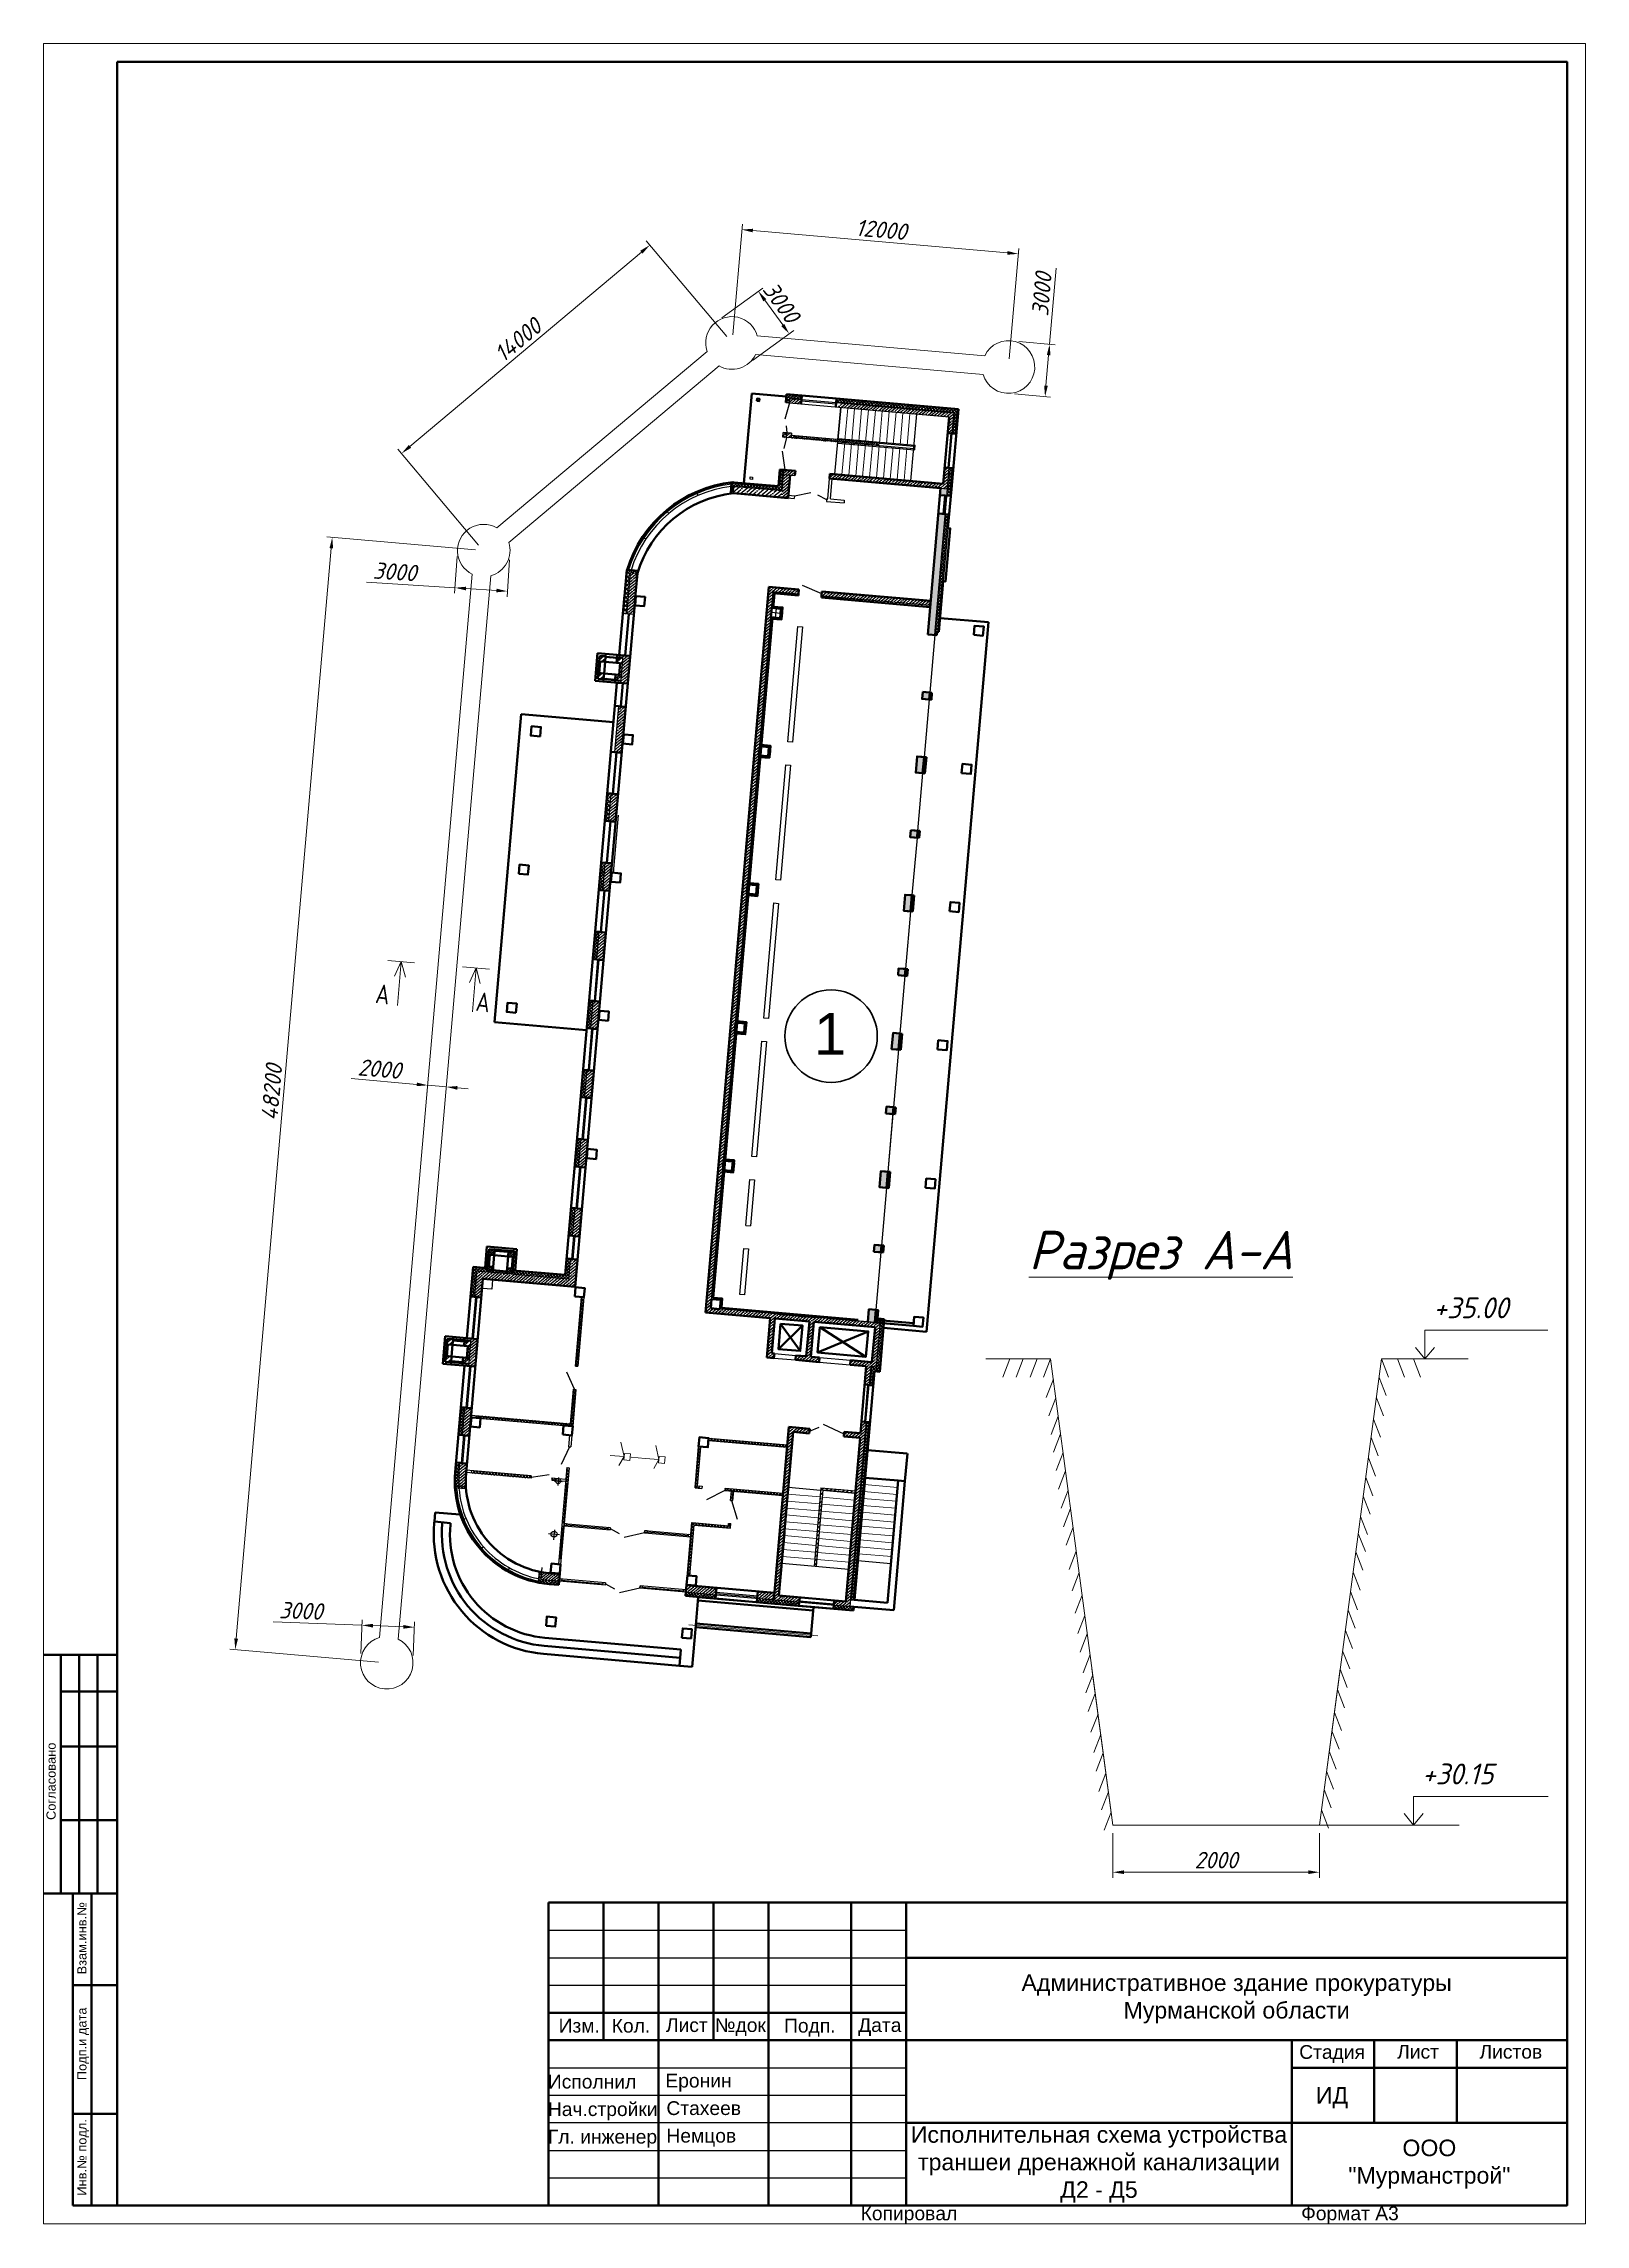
# Model space of a CAD drawing. Header units: millimetres. Extents: x 1064 to 180712, y 574 to 40185.
# Drawn here: x 1064 to 29064, y 574 to 40185 of the extents above; entities that cross this region are included whole.
import ezdxf

# ---------------------------------------------------------------- set-up
doc = ezdxf.new("R2010")
doc.units = ezdxf.units.MM
for name, pattern in [('2-Columns and grid$0$084_(М5) Неукрепленный откос', [0]), ('CENTER', [20, 15, -1.7, 1.6, -1.7]), ('DASHED', [19.05, 12.7, -6.35])]:
    doc.linetypes.add(name, pattern=pattern)
for name, color, linetype, lineweight in [('00-рамка', 7, 'Continuous', 40), ('01 - здание', 1, 'Continuous', 40), ('01-здание', 5, 'Continuous', 15), ('01-Контур', 1, 'Continuous', 25), ('Канализация К1', 14, 'Continuous', 40), ('РАЗМЕРЫ', 23, 'Continuous', 13), ('Размеры КР', 23, 'Continuous', 13)]:
    doc.layers.add(name, color=color, linetype=linetype, lineweight=lineweight)
doc.styles.add('2_5-Ариел', font='arial.ttf', dxfattribs={"height": 2.5})
doc.styles.add('3_0-Ариел', font='arial.ttf', dxfattribs={"height": 3})
doc.styles.add('GOST 2.304', font='CS_Gost2304.shx')
doc.styles.add('Ариель-2_5', font='arial.ttf')
doc.styles.add('ГОСТ', font='GOST Common Italic.ttf', dxfattribs={"height": 300})
doc.styles.add('ГП-ариель', font='arial.ttf')
doc.linetypes.add('Земля1', pattern='A,24,[3,ltsnew.shx,S=6,R=0,X=-6,Y=-6],3,[3,ltsnew.shx,S=6,R=0,X=-6,Y=-6],3,[3,ltsnew.shx,S=6,R=0,X=-6,Y=-6],0', length=30)
doc.linetypes.add('Земля2', pattern='A,24,[4,ltsnew.shx,S=6,R=0,X=-6,Y=0],3,[4,ltsnew.shx,S=6,R=0,X=-6,Y=0],3,[4,ltsnew.shx,S=6,R=0,X=-6,Y=0],0', length=30)
doc.dimstyles.new('М 50', dxfattribs={"dimscale": 0, "dimtxt": 300, "dimasz": 200, "dimexe": 100, "dimexo": 150, "dimgap": 70, "dimtad": 1, "dimdec": 0, "dimlfac": 0.5, "dimdsep": 46, "dimtxsty": 'ГОСТ', "dimcen": 100, "dimdle": 150, "dimclrd": 256, "dimclre": 256, "dimclrt": 256, "dimazin": 3, "dimtfac": 1, "dimtdec": 0, "dimtmove": 1, "dimatfit": 3, "dimfxl": 100, "dimtolj": 1, "dimlwd": -1, "dimlwe": -1, "dimarcsym": 0})
pattern_1 = [(45, (1452.38544, -901.835), (-0.067351921, 0.067351921), []), (135, (1452.38544, -901.835), (-0.067351921, -0.067351921), [])]
pattern_2 = [(45, (1411.03127, -1534.55234), (-0.134703842, 0.134703842), []), (45, (1411.16598, -1534.55234), (-0.134703842, 0.134703842), [0.238125, -0.047625, 0, -0.047625])]
pattern_3 = [(45, (1411.03127, -1534.55234), (-0.067351921, 0.067351921), []), (135, (1411.03127, -1534.55234), (-0.067351921, -0.067351921), [])]
pattern_4 = [(45, (1452.38544, -901.835), (-0.089802561, 0.089802561), []), (135, (1452.38544, -901.835), (-0.089802561, -0.089802561), [])]
pattern_5 = [(45, (1455.15888, -902.561955), (-0.0449012806, 0.0449012806), [])]

msp = doc.modelspace()

# ---------------------------------------------------------------- texts
at = {"layer": '00-рамка', "style": 'Ариель-2_5'}
for s, height, p in [('Согласовано', 166.667, (1282.7, 7919.8)), ('Взам.инв.№', 166.67, (1842.1, 5114.2)), ('Подп.и дата', 166.667, (1842.1, 3192.9)), ('Инв.№ подл.', 166.667, (1842.1, 1095.8))]:
    msp.add_text(s, height=height, rotation=90, dxfattribs=at).set_placement(p)
at = {"layer": '00-рамка', "style": '2_5-Ариел'}
for s, height, p in [('Изм.', 250, (10416.8, 4057.2)), ('Кол.', 250, (11382.3, 4057.1)), ('Лист', 250, (12366, 4068.4)), ('№док', 250, (13255.4, 4068.4)), ('Подп.', 250, (14511.6, 4058)), ('Дата', 250, (15857.4, 4068.4)), ('Стадия', 250, (23866.9, 3580.2)), ('Лист', 250, (25646.1, 3584.5)), ('Листов', 250, (27141.2, 3584.5)), ('Исполнил', 250, (10222.6, 3041.7)), ('Еронин', 250, (12355.8, 3060)), ('Нач.стройки', 250, (10222.1, 2541.7)), ('Стахеев', 250, (12375.1, 2560)), ('ИД', 300, (24170.2, 2767)), ('Гл. инженер', 250, (10222.1, 2041.7)), ('Немцов', 250, (12375.1, 2060)), ('Копировал', 250, (15902.9, 649)), ('Формат А3', 250, (23902.9, 649))]:
    msp.add_text(s, height=height, dxfattribs=at).set_placement(p)
at = {"layer": '00-рамка', "char_height": 300, "attachment_point": 5}
for s, insert, width, style in [('Административное здание прокуратуры\\PМурманской области', (22730.8, 4668), 12000, '3_0-Ариел'), ('Исполнительная схема устройства траншеи дренажной канализации Д2 - Д5', (20230.8, 1662.6), 7000, 'ГП-ариель'), ('ООО\\P"Мурманстрой"', (26230.8, 1668), 5000, 'ГП-ариель')]:
    msp.add_mtext(s, dxfattribs=dict(at, insert=insert, width=width, style=style))
at = {"layer": '01-Контур', "style": 'ГП-ариель'}
msp.add_text('1', height=756, dxfattribs=at).set_placement((15054.5, 21819.7))
at = {"layer": 'Канализация К1', "color": 18, "linetype": 'Continuous', "lineweight": 15, "true_color": 0x000000, "char_height": 350, "attachment_point": 1, "rotation": 352.48117, "style": 'GOST 2.304'}
for insert in [(7122.8, 23108.1), (8945.2, 22966)]:
    msp.add_mtext_dynamic_manual_height_columns('A', width=521.371, gutter_width=17.5, heights=[0], dxfattribs=dict(at, insert=insert))
at = {"layer": 'РАЗМЕРЫ', "lineweight": 13, "style": 'ГОСТ'}
for s, p in [('+35.00', (26303.7, 17032.4)), ('+30.15', (26099, 8566.1))]:
    msp.add_text(s, height=378, dxfattribs=at).set_placement(p)
at = {"layer": 'Размеры КР', "color": 250, "lineweight": 20, "style": 'ГОСТ'}
msp.add_text('%%UРазрез А-А', height=700, dxfattribs=at).set_placement((18953.9, 17920.2))

# ---------------------------------------------------------------- blocks, each defined once
blk = doc.blocks.new('*D154')
at = {"layer": 'Defpoints', "color": 0, "transparency": 16777216}
for p in [(20482, 7827), (24234, 7827), (24234, 6970)]:
    blk.add_point(p, dxfattribs=at)
at = {"layer": 'Размеры КР', "transparency": 16777216}
for p, q in [((20482, 7677), (20482, 6870)), ((24234, 7677), (24234, 6870)), ((20682, 6970), (24034, 6970))]:
    blk.add_line(p, q, dxfattribs=at)
for points in [[(20682, 7004), (20682, 6937), (20482, 6970)], [(24034, 7004), (24034, 6937), (24234, 6970)]]:
    blk.add_solid(points, dxfattribs=at)
at = {"layer": 'Размеры КР', "lineweight": 13, "transparency": 16777216, "insert": (22358, 7190), "char_height": 300, "attachment_point": 5, "style": 'ГОСТ'}
blk.add_mtext('\\A1;2000', dxfattribs=at)
blk = doc.blocks.new('Прокуратура_v1')
at = {"layer": '01 - здание', "lineweight": -2, "ltscale": 100}
h = blk.add_hatch(dxfattribs=at)
h.set_pattern_fill('ANSI37', color=256, scale=0.03)
h.set_pattern_definition(pattern_1)
edge = h.paths.add_edge_path()
edge.add_line((-7.31, -0.19), (-6.81, -0.19))
edge.add_line((-6.81, -0.19), (-6.81, -0.02))
edge.add_line((-6.81, -0.02), (-7.449, -0.02))
edge.add_arc((-7.486, -0.015), 0.0375, 279.5173, 352.87015, ccw=False)
edge.add_line((-7.48, -0.052), (-7.48, -0.39))
edge.add_line((-7.48, -0.39), (-7.31, -0.39))
edge.add_line((-7.31, -0.39), (-7.31, -0.19))
h.paths.add_polyline_path([(-7.31, -1.69), (-7.48, -1.69), (-7.48, -1.89), (-7.31, -1.89)])
edge = h.paths.add_edge_path()
edge.add_arc((-0.022, -0.021), 0.0375, 178.8259, 272.30476, ccw=False)
edge.add_line((-0.059, -0.02), (-5.31, -0.02))
edge.add_line((-5.31, -0.02), (-5.31, -0.19))
edge.add_line((-5.31, -0.19), (-0.19, -0.19))
edge.add_line((-0.19, -0.19), (-0.19, -0.39))
edge.add_line((-0.19, -0.39), (-0.02, -0.39))
edge.add_line((-0.02, -0.39), (-0.02, -0.058))
h.paths.add_polyline_path([(-0.02, -0.39), (-0.19, -0.39), (-0.19, -1.09), (-0.02, -1.09)])
h.paths.add_polyline_path([(-0.02, -2.59), (-0.19, -2.59), (-0.19, -3.49), (-0.02, -3.49)])
h.paths.add_polyline_path([(-0.02, -3.49), (-0.19, -3.49), (-0.19, -3.79), (-0.02, -3.79)])
h = blk.add_hatch(dxfattribs=at)
h.set_pattern_fill('ANSI35', color=256, scale=0.03)
h.set_pattern_definition(pattern_2)
h.paths.add_polyline_path([(-7.11, -0.19), (-7.31, -0.19), (-7.31, -0.39), (-7.11, -0.39)])
h.paths.add_polyline_path([(-5.237, -0.39), (-0.71, -0.39), (-0.71, -0.19), (-5.132, -0.19)])
h.paths.add_polyline_path([(-0.71, -0.39), (-0.39, -0.39), (-0.19, -0.39), (-0.19, -0.19), (-0.71, -0.19)])
h.paths.add_polyline_path([(-0.19, -0.39), (-0.39, -0.39), (-0.39, -1.09), (-0.19, -1.09)])
h.paths.add_polyline_path([(-0.39, -2.59), (-0.39, -3.29), (-0.71, -3.29), (-0.71, -3.49), (-0.49, -3.49), (-0.19, -3.49), (-0.19, -2.59)])
h.paths.add_polyline_path([(-0.71, -3.49), (-0.71, -3.29), (-5.31, -3.29), (-5.31, -3.49)])
h.paths.add_polyline_path([(-7.11, -1.89), (-7.11, -1.69), (-7.31, -1.69), (-7.31, -1.89)])
h = blk.add_hatch(dxfattribs=at)
h.set_pattern_fill('ANSI35', color=256, scale=0.03)
h.set_pattern_definition([(45, (1452.38544, -901.835), (-0.134703842, 0.134703842), []), (45, (1452.52014, -901.835), (-0.134703842, 0.134703842), [0.238125, -0.047625, 0, -0.047625])])
h.paths.add_polyline_path([(-7.11, -0.19), (-7.11, -0.39), (-6.81, -0.39), (-6.81, -0.19)])
h = blk.add_hatch(dxfattribs=at)
h.set_pattern_fill('ANSI36', color=256, scale=0.02)
h.set_pattern_definition([(45, (908.73407, -1437.101285), (0.0336759605, 0.1234785217), [0.15875, -0.03175, 0, -0.03175])])
h.paths.add_polyline_path([(-6.99, -1.81), (-7.09, -1.82), (-7.09, -1.9), (-6.99, -1.89)])
h.paths.add_polyline_path([(-3.333, -1.79), (-6.99, -1.79), (-6.99, -1.89), (-3.299, -1.89)])
h = blk.add_hatch(dxfattribs=at)
h.set_pattern_fill('ANSI37', color=256, scale=0.03)
h.set_pattern_definition(pattern_1)
h.paths.add_polyline_path([(-7.31, -3.49), (-7.48, -3.49), (-7.48, -4.02), (-8.98, -4.02), (-9.41, -4.02), (-9.41, -4.19), (-7.31, -4.19)])
h.paths.add_polyline_path([(-7.31, -3.29), (-7.48, -3.29), (-7.48, -3.49), (-7.31, -3.49)])
h = blk.add_hatch(dxfattribs=at)
h.set_pattern_fill('ANSI35', color=256, scale=0.03)
h.set_pattern_definition(pattern_2)
h.paths.add_polyline_path([(-7.11, -3.29), (-7.31, -3.29), (-7.31, -3.49), (-7.11, -3.49)])
h.paths.add_polyline_path([(-7.11, -3.49), (-6.81, -3.49), (-6.81, -3.29), (-7.11, -3.29)])
h = blk.add_hatch(dxfattribs=at)
h.set_pattern_fill('ANSI35', color=256, scale=0.03)
h.set_pattern_definition(pattern_2)
h.paths.add_polyline_path([(-7.11, -3.49), (-7.31, -3.49), (-7.31, -4.49), (-7.11, -4.49)])
h.paths.add_polyline_path([(-7.01, -3.49), (-7.11, -3.49), (-7.11, -4.49), (-7.01, -4.49)])
h = blk.add_hatch(dxfattribs=at)
h.set_pattern_fill('ANSI35', color=256, scale=0.03)
h.set_pattern_definition(pattern_2)
h.paths.add_polyline_path([(-0.19, -3.49), (-0.49, -3.49), (-0.49, -3.79), (-0.19, -3.79)])
h.paths.add_polyline_path([(-0.19, -4.59), (-0.49, -4.59), (-0.49, -9.49), (-0.19, -9.49)])
h.paths.add_polyline_path([(-0.19, -9.49), (-0.49, -9.49), (-0.49, -9.84), (-0.19, -9.84)])
h.paths.add_polyline_path([(-0.19, -12.34), (-0.49, -12.34), (-0.49, -12.64), (-0.19, -12.64)])
h.paths.add_polyline_path([(-0.19, -15.14), (-0.49, -15.14), (-0.49, -15.49), (-0.19, -15.49)])
h.paths.add_polyline_path([(-0.19, -15.49), (-0.49, -15.49), (-0.49, -15.84), (-0.19, -15.84)])
h.paths.add_polyline_path([(-0.19, -18.34), (-0.49, -18.34), (-0.49, -18.64), (-0.19, -18.64)])
h.paths.add_polyline_path([(-0.19, -21.14), (-0.49, -21.14), (-0.49, -21.49), (-0.19, -21.49)])
h.paths.add_polyline_path([(-0.19, -21.49), (-0.49, -21.49), (-0.49, -21.84), (-0.19, -21.84)])
h.paths.add_polyline_path([(-0.19, -24.34), (-0.49, -24.34), (-0.49, -24.64), (-0.19, -24.64)])
h.paths.add_polyline_path([(-0.19, -27.14), (-0.49, -27.14), (-0.49, -27.49), (-0.19, -27.49)])
h.paths.add_polyline_path([(-0.19, -27.49), (-0.49, -27.49), (-0.49, -27.84), (-0.19, -27.84)])
h.paths.add_polyline_path([(-0.19, -30.34), (-0.49, -30.34), (-0.49, -30.64), (-0.19, -30.64)])
h.paths.add_polyline_path([(-0.19, -33.14), (-0.49, -33.14), (-0.49, -33.49), (-0.19, -33.49)])
h.paths.add_polyline_path([(-0.19, -33.49), (-0.49, -33.49), (-0.49, -33.84), (-0.19, -33.84)])
h.paths.add_polyline_path([(-0.19, -36.34), (-0.49, -36.34), (-0.49, -36.64), (-0.19, -36.64)])
h.paths.add_polyline_path([(-0.19, -39.14), (-0.49, -39.14), (-0.49, -39.49), (-0.19, -39.49)])
h.paths.add_polyline_path([(-0.19, -39.49), (-0.49, -39.49), (-0.49, -39.69), (-0.19, -39.69)])
h = blk.add_hatch(dxfattribs=at)
h.set_pattern_fill('ANSI37', color=256, scale=0.03)
h.set_pattern_definition(pattern_1)
h.paths.add_polyline_path([(-9.41, -4.19), (-9.41, -4.02), (-9.457, -4.02, 0.002499), (-9.51, -4.031), (-9.51, -4.511, -0.005218), (-9.41, -4.49)])
h = blk.add_hatch(dxfattribs=at)
h.set_pattern_fill('ANSI35', color=256, scale=0.04)
h.set_pattern_definition([(45, (1452.38544, -901.835), (-0.179605122, 0.179605122), []), (45, (1452.56504, -901.835), (-0.179605122, 0.179605122), [0.3175, -0.0635, 0, -0.0635])])
h.paths.add_polyline_path([(-7.31, -4.191), (-9.41, -4.19), (-9.41, -4.49), (-7.31, -4.49)])
h = blk.add_hatch(dxfattribs=at)
h.set_pattern_fill('ANSI37', color=256, scale=0.03)
h.set_pattern_definition(pattern_1)
h.paths.add_polyline_path([(-0.02, -5.19), (-0.02, -4.59), (-0.19, -4.59), (-0.19, -9.49), (-0.02, -9.49), (-0.02, -9.129, -0.411161), (-0.057, -9.091, -0.411161), (-0.02, -9.054), (-0.02, -7.49)])
h.paths.add_polyline_path([(-0.02, -9.49), (-0.19, -9.49), (-0.19, -9.84), (-0.09, -9.84), (-0.09, -9.69), (-0.02, -9.69)])
h = blk.add_hatch(dxfattribs=at)
h.set_pattern_fill('ANSI37', color=256, scale=0.04)
h.set_pattern_definition(pattern_4)
h.paths.add_polyline_path([(-13.53, -9.49), (-13.7, -9.49), (-13.7, -9.49), (-13.7, -10.09), (-13.53, -10.09)])
h.paths.add_polyline_path([(-13.53, -8.19), (-13.7, -8.19), (-13.7, -9.49), (-13.53, -9.49)])
h = blk.add_hatch(dxfattribs=at)
h.set_pattern_fill('ANSI35', color=256, scale=0.03)
h.set_pattern_definition(pattern_2)
h.paths.add_polyline_path([(-13.23, -17.89), (-13.53, -17.89), (-13.53, -19.09), (-13.23, -19.09)])
h.paths.add_polyline_path([(-13.53, -16.09), (-13.23, -16.09), (-13.23, -15.49), (-13.53, -15.49)])
h.paths.add_polyline_path([(-13.23, -15.49), (-13.23, -14.09), (-13.53, -14.09), (-13.53, -15.49)])
h.paths.add_polyline_path([(-13.23, -11.89), (-13.53, -11.89), (-13.53, -13.09), (-13.23, -13.09)])
h.paths.add_polyline_path([(-13.53, -10.09), (-13.23, -10.09), (-13.23, -9.49), (-13.53, -9.49)])
edge = h.paths.add_edge_path()
edge.add_line((-13.53, -9.49), (-13.23, -9.49))
edge.add_line((-13.23, -9.49), (-13.23, -9.29))
edge.add_arc((-27.855, -8.79), 14.634, 358.04198, 361.95802)
edge.add_line((-13.23, -8.29), (-13.53, -8.29))
edge.add_arc((47.787, -8.89), 61.32, 179.43937, 180.56063)
h = blk.add_hatch(dxfattribs=at)
h.set_pattern_fill('ANSI37', color=256, scale=0.04)
h.set_pattern_definition(pattern_4)
h.paths.add_polyline_path([(-13.23, -8.19), (-13.53, -8.19), (-13.53, -8.29), (-13.23, -8.29)])
h = blk.add_hatch(dxfattribs=at)
h.set_pattern_fill('ANSI35', color=256, scale=0.03)
h.set_pattern_definition(pattern_2)
h.paths.add_polyline_path([(-7.31, -15.49), (-7.51, -15.49), (-7.51, -21.49), (-7.31, -21.49), (-7.31, -21.29)])
h.paths.add_polyline_path([(-7.31, -9.49), (-7.51, -9.49), (-7.51, -15.49), (-7.31, -15.49), (-7.31, -15.29)])
h.paths.add_polyline_path([(-7.11, -8.39), (-7.51, -8.39), (-7.51, -9.49), (-7.31, -9.49), (-7.31, -9.29), (-7.31, -8.59), (-7.11, -8.59)])
h.paths.add_polyline_path([(-6.21, -8.39), (-6.564, -8.39), (-6.501, -8.59), (-6.21, -8.59)])
h.paths.add_polyline_path([(-6.564, -8.39), (-7.11, -8.39), (-7.11, -8.59), (-6.501, -8.59)])
h.paths.add_polyline_path([(-4.225, -8.39), (-5.21, -8.39), (-5.21, -8.59), (-4.208, -8.59)])
h.paths.add_polyline_path([(-0.71, -8.39), (-4.225, -8.39), (-4.208, -8.59), (-0.71, -8.59)])
h.paths.add_polyline_path([(-0.49, -8.39), (-0.71, -8.39), (-0.71, -8.59), (-0.49, -8.59)])
h = blk.add_hatch(dxfattribs=at)
h.set_pattern_fill('ANSI32', color=256, scale=0.02)
h.set_pattern_definition([(45, (1459.09888, -872.56195), (-0.134703842, 0.134703842), []), (45, (1459.18868, -872.56195), (-0.134703842, 0.134703842), [])])
h.paths.add_polyline_path([(-14.29, -12.24), (-14.29, -11.99), (-14.54, -11.99), (-14.54, -12.24)])
h.paths.add_polyline_path([(-13.79, -11.99), (-13.79, -12.24), (-13.53, -12.24), (-13.53, -11.99)])
h.paths.add_polyline_path([(-13.79, -12.74), (-13.79, -12.99), (-13.53, -12.99), (-13.53, -12.74)])
h = blk.add_hatch(dxfattribs=at)
h.set_pattern_fill('ANSI31', color=256, scale=0.02)
h.set_pattern_definition([(45, (1459.31888, -872.561955), (-0.0449012806, 0.0449012806), [])])
h.paths.add_polyline_path([(-14.54, -12.74), (-14.49, -12.74), (-14.49, -12.24), (-14.54, -12.24)])
h = blk.add_hatch(dxfattribs=at)
h.set_pattern_fill('ANSI31', color=256, scale=0.02)
h.set_pattern_definition([(45, (1459.09888, -872.561955), (-0.0449012806, 0.0449012806), [])])
h.paths.add_polyline_path([(-13.79, -11.99), (-14.091, -11.99), (-14.091, -12.04), (-13.79, -12.04)])
h.paths.add_polyline_path([(-14.091, -11.99), (-14.29, -11.99), (-14.29, -12.04), (-14.091, -12.04)])
h.paths.add_polyline_path([(-13.79, -12.94), (-14.29, -12.94), (-14.29, -12.99), (-13.79, -12.99)])
h = blk.add_hatch(dxfattribs=at)
h.set_pattern_fill('ANSI37', color=256, scale=0.04)
h.set_pattern_definition([(45, (1411.03127, -1528.55234), (-0.089802561, 0.089802561), []), (135, (1411.03127, -1528.55234), (-0.089802561, -0.089802561), [])])
h.paths.add_polyline_path([(-13.53, -12.24), (-13.63, -12.24), (-13.63, -12.74), (-13.53, -12.74)])
h = blk.add_hatch(dxfattribs=at)
h.set_pattern_fill('ANSI32', color=256, scale=0.02)
h.set_pattern_definition([(45, (1459.31888, -872.56195), (-0.134703842, 0.134703842), []), (45, (1459.40868, -872.56195), (-0.134703842, 0.134703842), [])])
h.paths.add_polyline_path([(-14.401, -12.74), (-14.54, -12.74), (-14.54, -12.99), (-14.401, -12.99)])
h.paths.add_polyline_path([(-14.29, -12.74), (-14.401, -12.74), (-14.401, -12.99), (-14.29, -12.99)])
h = blk.add_hatch(dxfattribs=at)
h.set_pattern_fill('ANSI37', color=256, scale=0.03)
h.set_pattern_definition(pattern_1)
h.paths.add_polyline_path([(-0.09, -12.34), (-0.19, -12.34), (-0.19, -12.64), (-0.09, -12.64)])
h.paths.add_polyline_path([(-0.09, -15.14), (-0.19, -15.14), (-0.19, -15.49), (-0.09, -15.49)])
h.paths.add_polyline_path([(-0.09, -15.49), (-0.19, -15.49), (-0.19, -15.84), (-0.09, -15.84)])
h.paths.add_polyline_path([(-0.09, -18.34), (-0.19, -18.34), (-0.19, -18.64), (-0.09, -18.64)])
h.paths.add_polyline_path([(-0.09, -21.14), (-0.19, -21.14), (-0.19, -21.49), (-0.09, -21.49)])
h.paths.add_polyline_path([(-0.09, -21.49), (-0.19, -21.49), (-0.19, -21.84), (-0.09, -21.84)])
h.paths.add_polyline_path([(-0.09, -24.34), (-0.19, -24.34), (-0.19, -24.64), (-0.09, -24.64)])
h.paths.add_polyline_path([(-0.09, -27.14), (-0.19, -27.14), (-0.19, -27.49), (-0.09, -27.49)])
h.paths.add_polyline_path([(-0.09, -27.49), (-0.19, -27.49), (-0.19, -27.84), (-0.09, -27.84)])
h.paths.add_polyline_path([(-0.09, -30.34), (-0.19, -30.34), (-0.19, -30.64), (-0.09, -30.64)])
h.paths.add_polyline_path([(-0.09, -33.14), (-0.19, -33.14), (-0.19, -33.49), (-0.09, -33.49)])
h.paths.add_polyline_path([(-0.09, -33.49), (-0.19, -33.49), (-0.19, -33.84), (-0.09, -33.84)])
h.paths.add_polyline_path([(-0.09, -36.34), (-0.19, -36.34), (-0.19, -36.64), (-0.09, -36.64)])
h.paths.add_polyline_path([(-0.09, -39.14), (-0.19, -39.14), (-0.19, -39.49), (-0.09, -39.49)])
h = blk.add_hatch(dxfattribs=at)
h.set_pattern_fill('ANSI37', color=256, scale=0.04)
h.set_pattern_definition([(45, (1411.03127, -1534.55234), (-0.089802561, 0.089802561), []), (135, (1411.03127, -1534.55234), (-0.089802561, -0.089802561), [])])
h.paths.add_polyline_path([(-13.53, -17.89), (-13.7, -17.89), (-13.7, -19.09), (-13.53, -19.09)])
h = blk.add_hatch(dxfattribs=at)
h.set_pattern_fill('ANSI37', color=256, scale=0.03)
h.set_pattern_definition(pattern_1)
h.paths.add_polyline_path([(-13.53, -35.89), (-13.7, -35.89), (-13.7, -37.09), (-13.53, -37.09)])
h.paths.add_polyline_path([(-13.53, -33.49), (-13.7, -33.49), (-13.7, -34.09), (-13.53, -34.09)])
h.paths.add_polyline_path([(-13.53, -32.89), (-13.7, -32.89), (-13.7, -33.49), (-13.53, -33.49)])
h.paths.add_polyline_path([(-13.53, -29.89), (-13.7, -29.89), (-13.7, -31.09), (-13.53, -31.09)])
h.paths.add_polyline_path([(-13.53, -27.49), (-13.7, -27.49), (-13.7, -28.09), (-13.53, -28.09)])
h.paths.add_polyline_path([(-13.53, -26.89), (-13.7, -26.89), (-13.7, -27.49), (-13.53, -27.49)])
h.paths.add_polyline_path([(-13.53, -23.89), (-13.7, -23.89), (-13.7, -25.051, -0.438008), (-13.661, -25.09), (-13.53, -25.09)])
h.paths.add_polyline_path([(-13.53, -21.49), (-13.7, -21.49), (-13.7, -22.09), (-13.53, -22.09)])
h.paths.add_polyline_path([(-13.53, -20.89), (-13.7, -20.89), (-13.7, -21.49), (-13.53, -21.49)])
h = blk.add_hatch(dxfattribs=at)
h.set_pattern_fill('ANSI35', color=256, scale=0.03)
h.set_pattern_definition(pattern_2)
h.paths.add_polyline_path([(-13.23, -29.89), (-13.53, -29.89), (-13.53, -31.09), (-13.23, -31.09)])
h.paths.add_polyline_path([(-13.23, -27.49), (-13.53, -27.49), (-13.53, -28.09), (-13.23, -28.09)])
h.paths.add_polyline_path([(-13.53, -27.49), (-13.23, -27.49), (-13.23, -26.89), (-13.53, -26.89)])
h.paths.add_polyline_path([(-13.23, -23.89), (-13.53, -23.89), (-13.53, -25.09), (-13.23, -25.09)])
h.paths.add_polyline_path([(-13.23, -21.49), (-13.53, -21.49), (-13.53, -22.09), (-13.23, -22.09)])
h.paths.add_polyline_path([(-13.23, -21.09), (-13.23, -20.89), (-13.53, -20.89), (-13.53, -21.49), (-13.23, -21.49)])
h = blk.add_hatch(dxfattribs=at)
h.set_pattern_fill('ANSI35', color=256, scale=0.03)
h.set_pattern_definition(pattern_2)
h.paths.add_polyline_path([(-7.31, -21.49), (-7.51, -21.49), (-7.51, -27.49), (-7.31, -27.49), (-7.31, -27.29)])
h = blk.add_hatch(dxfattribs=at)
h.set_pattern_fill('ANSI35', color=256, scale=0.03)
h.set_pattern_definition(pattern_2)
h.paths.add_polyline_path([(-7.31, -27.49), (-7.51, -27.49), (-7.51, -33.49), (-7.31, -33.49), (-7.31, -33.29)])
h = blk.add_hatch(dxfattribs=at)
h.set_pattern_fill('ANSI35', color=256, scale=0.03)
h.set_pattern_definition(pattern_2)
h.paths.add_polyline_path([(-17.53, -46.09), (-17.23, -46.09), (-17.23, -44.89), (-17.53, -44.89)])
h.paths.add_polyline_path([(-17.23, -41.89), (-17.53, -41.89), (-17.53, -43.09), (-17.23, -43.09)])
h.paths.add_polyline_path([(-17.23, -39.27), (-17.01, -39.27), (-17.01, -38.97), (-17.53, -38.97), (-17.53, -40.09), (-17.23, -40.09)])
h.paths.add_polyline_path([(-17.01, -38.97), (-17.01, -39.27), (-13.23, -39.27), (-13.23, -38.09), (-13.53, -38.09), (-13.53, -38.97)])
h.paths.add_polyline_path([(-13.53, -37.09), (-13.23, -37.09), (-13.23, -35.89), (-13.53, -35.89)])
h.paths.add_polyline_path([(-13.23, -33.49), (-13.53, -33.49), (-13.53, -34.09), (-13.23, -34.09)])
h.paths.add_polyline_path([(-13.23, -32.89), (-13.53, -32.89), (-13.53, -33.49), (-13.23, -33.49)])
h = blk.add_hatch(dxfattribs=at)
h.set_pattern_fill('ANSI35', color=256, scale=0.03)
h.set_pattern_definition(pattern_2)
h.paths.add_polyline_path([(-7.11, -39.69), (-7.31, -39.69), (-7.31, -39.49), (-7.51, -39.49), (-7.51, -39.89), (-7.11, -39.89)])
h.paths.add_polyline_path([(-7.31, -33.69), (-7.31, -33.49), (-7.51, -33.49), (-7.51, -36.159), (-7.51, -39.49), (-7.31, -39.49), (-7.31, -39.29)])
h.paths.add_polyline_path([(-3.721, -39.69), (-4.71, -39.69), (-7.11, -39.69), (-7.11, -39.89), (-4.71, -39.89), (-4.71, -41.6), (-4.395, -41.6), (-4.395, -41.4), (-4.51, -41.4), (-4.51, -39.89), (-3.65, -39.89)])
h.paths.add_polyline_path([(-2.81, -39.89), (-2.519, -39.89), (-2.591, -39.69), (-3.721, -39.69), (-3.65, -39.89), (-3.01, -39.89), (-3.01, -41.4), (-3.465, -41.4), (-3.465, -41.6), (-2.435, -41.6), (-2.435, -41.4), (-2.81, -41.4)])
h.paths.add_polyline_path([(0.04, -39.69), (-0.19, -39.69), (-0.71, -39.69), (-0.71, -39.89), (-0.16, -39.89), (-0.16, -41.4), (-0.71, -41.4), (-0.71, -41.6), (-0.39, -41.6), (-0.39, -42.4), (-0.19, -42.4), (-0.19, -41.6), (0.04, -41.6)])
h.paths.add_polyline_path([(-0.71, -41.4), (-1.085, -41.4), (-1.085, -41.6), (-0.71, -41.6)])
h.paths.add_polyline_path([(-3.323, -40.948), (-2.838, -40.948), (-2.838, -40.648), (-3.323, -40.648)], flags=25)
h = blk.add_hatch(dxfattribs=at)
h.set_pattern_fill('ANSI31', color=256, scale=0.02)
h.set_pattern_definition(pattern_5)
h.paths.add_polyline_path([(-16.83, -38.22), (-16.83, -37.97), (-17.08, -37.97), (-17.08, -38.22)])
h = blk.add_hatch(dxfattribs=at)
h.set_pattern_fill('ANSI31', color=256, scale=0.02)
h.set_pattern_definition(pattern_5)
h.paths.add_polyline_path([(-17.03, -38.22), (-17.08, -38.22), (-17.08, -38.72), (-17.03, -38.72)])
h.paths.add_polyline_path([(-16.739, -37.97), (-16.83, -37.97), (-16.83, -38.02), (-16.739, -38.02)])
h.paths.add_polyline_path([(-16.23, -37.97), (-16.739, -37.97), (-16.739, -38.02), (-16.23, -38.02)])
h.paths.add_polyline_path([(-15.98, -38.22), (-16.03, -38.22), (-16.03, -38.72), (-15.98, -38.72)])
h = blk.add_hatch(dxfattribs=at)
h.set_pattern_fill('ANSI31', color=256, scale=0.02)
h.set_pattern_definition(pattern_5)
h.paths.add_polyline_path([(-15.98, -38.22), (-15.98, -37.97), (-16.23, -37.97), (-16.23, -38.22)])
h = blk.add_hatch(dxfattribs=at)
h.set_pattern_fill('ANSI37', color=256, scale=0.03)
h.set_pattern_definition(pattern_1)
h.paths.add_polyline_path([(-13.53, -38.09), (-13.7, -38.09), (-13.7, -38.8), (-15.98, -38.8), (-15.98, -38.97), (-13.53, -38.97)])
h = blk.add_hatch(dxfattribs=at)
h.set_pattern_fill('ANSI37', color=256, scale=0.03)
h.set_pattern_definition(pattern_1)
edge = h.paths.add_edge_path()
edge.add_line((-17.53, -38.97), (-17.08, -38.97))
edge.add_line((-17.08, -38.97), (-17.08, -38.8))
edge.add_line((-17.08, -38.8), (-17.667, -38.8))
edge.add_arc((-17.705, -38.801), 0.0375, -82.41021, 1.76642, ccw=False)
edge.add_line((-17.7, -38.838), (-17.7, -40.09))
edge.add_line((-17.7, -40.09), (-17.53, -40.09))
edge.add_line((-17.53, -40.09), (-17.53, -38.97))
h = blk.add_hatch(dxfattribs=at)
h.set_pattern_fill('ANSI31', color=256, scale=0.02)
h.set_pattern_definition(pattern_5)
h.paths.add_polyline_path([(-17.08, -38.97), (-16.83, -38.97), (-16.83, -38.72), (-17.08, -38.72)])
h = blk.add_hatch(dxfattribs=at)
h.set_pattern_fill('ANSI37', color=256, scale=0.03)
h.set_pattern_definition([(45, (-1966.39918, -2204.94517), (-0.067351921, 0.067351921), []), (135, (-1966.39918, -2204.94517), (-0.067351921, -0.067351921), [])])
h.paths.add_polyline_path([(-16.23, -38.97), (-16.23, -38.87), (-16.83, -38.87), (-16.83, -38.97)])
h = blk.add_hatch(dxfattribs=at)
h.set_pattern_fill('ANSI31', color=256, scale=0.02)
h.set_pattern_definition(pattern_5)
h.paths.add_polyline_path([(-16.23, -38.97), (-15.98, -38.97), (-15.98, -38.72), (-16.23, -38.72)])
h = blk.add_hatch(dxfattribs=at)
h.set_pattern_fill('ANSI37', color=256, scale=0.03)
h.set_pattern_definition(pattern_1)
h.paths.add_polyline_path([(0.21, -39.5), (-0.19, -39.5), (-0.19, -39.57), (0.21, -39.57)])
h.paths.add_polyline_path([(0.21, -39.57), (-0.19, -39.57), (-0.19, -39.69), (0.21, -39.69)])
h.paths.add_polyline_path([(0.21, -39.69), (0.04, -39.69), (0.04, -41.6), (-0.19, -41.6), (-0.19, -42.4), (-0.02, -42.4), (-0.02, -41.79), (0.21, -41.79), (0.21, -39.919, -0.38016), (0.177, -39.882, -0.38016), (0.21, -39.845)])
h.paths.add_polyline_path([(-0.02, -44), (-0.19, -44), (-0.19, -45.49), (-0.02, -45.49)])
h.paths.add_polyline_path([(-0.02, -45.49), (-0.19, -45.49), (-0.19, -51.49), (-0.02, -51.49)])
h.paths.add_polyline_path([(-0.02, -51.49), (-0.19, -51.49), (-0.19, -51.71), (-0.02, -51.71)])
h = blk.add_hatch(dxfattribs=at)
h.set_pattern_fill('ANSI37', color=256, scale=0.03)
h.set_pattern_definition(pattern_3)
h.paths.add_polyline_path([(-12.81, -39.69), (-12.91, -39.69), (-12.91, -42.69), (-12.81, -42.69)])
h.paths.add_polyline_path([(-12.81, -43.69), (-12.91, -43.69), (-12.91, -45.19), (-13.01, -45.19), (-13.01, -45.29), (-12.81, -45.29)])
h.paths.add_polyline_path([(-13.01, -45.19), (-17.01, -45.19), (-17.01, -45.29), (-16.81, -45.29), (-13.21, -45.29), (-13.01, -45.29)])
h.paths.add_polyline_path([(-14.41, -47.59), (-17.01, -47.59), (-17.01, -47.69), (-14.41, -47.69)])
h.paths.add_polyline_path([(-13.23, -47.599), (-13.51, -47.59), (-13.51, -47.69), (-13.339, -47.69, -0.362074)])
h.paths.add_polyline_path([(-12.81, -47.09), (-12.91, -47.09), (-12.91, -47.69), (-12.81, -47.69)])
h.paths.add_polyline_path([(-3.49, -45.29), (-6.91, -45.29), (-6.91, -45.39), (-3.49, -45.39)])
h.paths.add_polyline_path([(-7.21, -45.69), (-7.31, -45.69), (-7.31, -47.49), (-7.11, -47.49), (-7.11, -47.39), (-7.21, -47.39)])
h.paths.add_polyline_path([(-3.49, -47.39), (-6.01, -47.39), (-6.01, -47.49), (-3.49, -47.49)])
h = blk.add_hatch(dxfattribs=at)
h.set_pattern_fill('ANSI35', color=256, scale=0.03)
h.set_pattern_definition(pattern_2)
h.paths.add_polyline_path([(-2.591, -39.69), (-2.519, -39.89), (-0.71, -39.89), (-0.71, -39.69)])
h = blk.add_hatch(dxfattribs=at)
h.set_pattern_fill('ANSI32', color=256, scale=0.02)
h.set_pattern_definition([(45, (1455.09888, -902.56195), (-0.134703842, 0.134703842), []), (45, (1455.18868, -902.56195), (-0.134703842, 0.134703842), [])])
h.paths.add_polyline_path([(-18.29, -42.24), (-18.29, -41.99), (-18.54, -41.99), (-18.54, -42.24)])
h.paths.add_polyline_path([(-17.79, -41.99), (-17.79, -42.24), (-17.53, -42.24), (-17.53, -41.99)])
h.paths.add_polyline_path([(-17.79, -42.74), (-17.79, -42.99), (-17.53, -42.99), (-17.53, -42.74)])
h = blk.add_hatch(dxfattribs=at)
h.set_pattern_fill('ANSI31', color=256, scale=0.02)
h.set_pattern_definition([(45, (1455.31888, -902.561955), (-0.0449012806, 0.0449012806), [])])
h.paths.add_polyline_path([(-18.54, -42.74), (-18.49, -42.74), (-18.49, -42.24), (-18.54, -42.24)])
h = blk.add_hatch(dxfattribs=at)
h.set_pattern_fill('ANSI31', color=256, scale=0.02)
h.set_pattern_definition([(45, (1455.09888, -902.561955), (-0.0449012806, 0.0449012806), [])])
h.paths.add_polyline_path([(-17.79, -41.99), (-18.091, -41.99), (-18.091, -42.04), (-17.79, -42.04)])
h.paths.add_polyline_path([(-18.091, -41.99), (-18.29, -41.99), (-18.29, -42.04), (-18.091, -42.04)])
h.paths.add_polyline_path([(-17.79, -42.94), (-18.29, -42.94), (-18.29, -42.99), (-17.79, -42.99)])
h = blk.add_hatch(dxfattribs=at)
h.set_pattern_fill('ANSI37', color=256, scale=0.03)
h.set_pattern_definition(pattern_1)
h.paths.add_polyline_path([(-17.53, -42.24), (-17.63, -42.24), (-17.63, -42.74), (-17.53, -42.74)])
h = blk.add_hatch(dxfattribs=at)
h.set_pattern_fill('ANSI32', color=256, scale=0.02)
h.set_pattern_definition([(45, (1455.31888, -902.56195), (-0.134703842, 0.134703842), []), (45, (1455.40868, -902.56195), (-0.134703842, 0.134703842), [])])
h.paths.add_polyline_path([(-18.401, -42.74), (-18.54, -42.74), (-18.54, -42.99), (-18.401, -42.99)])
h.paths.add_polyline_path([(-18.29, -42.74), (-18.401, -42.74), (-18.401, -42.99), (-18.29, -42.99)])
h = blk.add_hatch(dxfattribs=at)
h.set_pattern_fill('ANSI35', color=256, scale=0.03)
h.set_pattern_definition(pattern_2)
h.paths.add_polyline_path([(-2.59, -44.51), (-3.49, -44.51), (-3.49, -45.49), (-3.29, -45.49), (-3.29, -44.71), (-2.59, -44.71)])
h.paths.add_polyline_path([(-0.71, -44.51), (-1.09, -44.51), (-1.09, -44.71), (-0.71, -44.71)])
h.paths.add_polyline_path([(-0.19, -44), (-0.39, -44), (-0.39, -44.51), (-0.71, -44.51), (-0.71, -44.71), (-0.39, -44.71), (-0.39, -45.49), (-0.19, -45.49)])
h.paths.add_polyline_path([(-0.19, -45.49), (-0.39, -45.49), (-0.39, -51.49), (-0.19, -51.49)])
h.paths.add_polyline_path([(-3.29, -45.49), (-3.49, -45.49), (-3.49, -51.49), (-3.29, -51.49), (-3.29, -49.09)])
h.paths.add_polyline_path([(-2.39, -51.81), (-3.29, -51.81), (-3.29, -51.49), (-3.49, -51.49), (-3.49, -52.01), (-3.29, -52.01), (-2.39, -52.01)])
h.paths.add_polyline_path([(-0.71, -51.81), (-0.89, -51.81), (-0.89, -52.01), (-0.71, -52.01)])
h.paths.add_polyline_path([(-0.19, -51.49), (-0.39, -51.49), (-0.39, -51.81), (-0.71, -51.81), (-0.71, -52.01), (-0.19, -52.01)])
h = blk.add_hatch(dxfattribs=at)
h.set_pattern_fill('ANSI37', color=256, scale=0.03)
h.set_pattern_definition(pattern_1)
h.paths.add_polyline_path([(-17.53, -44.89), (-17.7, -44.89), (-17.7, -46.09), (-17.53, -46.09)])
h = blk.add_hatch(dxfattribs=at)
h.set_pattern_fill('ANSI35', color=256, scale=0.04)
h.set_pattern_definition([(45, (1411.03127, -1534.55234), (-0.179605122, 0.179605122), []), (45, (1411.21088, -1534.55234), (-0.179605122, 0.179605122), [0.3175, -0.0635, 0, -0.0635])])
h.paths.add_polyline_path([(-1.79, -47.11), (-0.71, -47.11), (-0.71, -47.01), (-1.89, -47.01), (-1.89, -48.953), (-1.79, -48.91)])
h.paths.add_polyline_path([(-0.39, -47.01), (-0.71, -47.01), (-0.71, -47.11), (-0.39, -47.11)])
h.paths.add_polyline_path([(-1.79, -48.91), (-1.89, -48.953), (-1.89, -50.41), (-1.79, -50.41)])
h = blk.add_hatch(dxfattribs=at)
h.set_pattern_fill('ANSI37', color=256, scale=0.03)
h.set_pattern_definition(pattern_1)
h.paths.add_polyline_path([(-17.53, -47.29), (-17.7, -47.29), (-17.7, -47.71, 0.032542), (-17.662, -48.29), (-17.51, -48.29), (-17.51, -48.124, -0.024309), (-17.53, -47.707)])
h = blk.add_hatch(dxfattribs=at)
h.set_pattern_fill('ANSI35', color=256, scale=0.03)
h.set_pattern_definition(pattern_2)
h.paths.add_polyline_path([(-17.23, -47.71), (-17.23, -47.71), (-17.23, -47.29), (-17.53, -47.29), (-17.53, -47.713, 0.033655), (-17.491, -48.29), (-17.21, -48.29), (-17.21, -48.109, -0.025016)])
h = blk.add_hatch(dxfattribs=at)
h.set_pattern_fill('ANSI37', color=256, scale=0.03)
h.set_pattern_definition(pattern_3)
h.paths.add_polyline_path([(-5.73, -47.89), (-5.63, -47.89), (-5.63, -47.49), (-5.73, -47.49)])
h.paths.add_polyline_path([(-7.11, -48.99), (-7.11, -49.09), (-5.63, -49.09), (-5.63, -48.89), (-5.73, -48.89), (-5.73, -48.99)])
h.paths.add_polyline_path([(-7.21, -49.09), (-7.11, -49.09), (-7.11, -48.99), (-7.31, -48.99), (-7.31, -51.29), (-7.21, -51.29)])
h = blk.add_hatch(dxfattribs=at)
h.set_pattern_fill('ANSI37', color=256, scale=0.03)
h.set_pattern_definition(pattern_1)
h.paths.add_polyline_path([(-17.51, -48.29), (-17.662, -48.29, 0.005649), (-17.648, -48.39), (-17.51, -48.39)])
h.paths.add_polyline_path([(-17.21, -48.29), (-17.51, -48.29), (-17.51, -48.39), (-17.21, -48.39)])
h = blk.add_hatch(dxfattribs=at)
h.set_pattern_fill('ANSI37', color=256, scale=0.03)
h.set_pattern_definition(pattern_1)
edge = h.paths.add_edge_path()
edge.add_arc((-13.23, -47.71), 4, 263.12632, 264.55257, ccw=False)
edge.add_line((-13.709, -51.681), (-13.709, -52.154))
edge.add_arc((-13.23, -47.71), 4.47, 263.85202, 269.95791)
edge.add_line((-13.233, -52.18), (-13.01, -52.18))
edge.add_line((-13.01, -52.18), (-13.01, -52.01))
edge.add_line((-13.01, -52.01), (-13.21, -52.01))
edge.add_line((-13.21, -52.01), (-13.21, -52.006))
edge.add_line((-13.21, -52.006), (-13.61, -52.006))
edge.add_line((-13.61, -52.006), (-13.61, -51.692))
h.paths.add_polyline_path([(-12.81, -52.01), (-13.01, -52.01), (-13.01, -52.18), (-12.81, -52.18)])
h = blk.add_hatch(dxfattribs=at)
h.set_pattern_fill('ANSI35', color=256, scale=0.7)
h.set_pattern_definition([(45, (-5.48447, -0.0529), (-0.1237437, 0.1237437), []), (45, (-5.36073, -0.0529), (-0.1237437, 0.1237437), [0.21875, -0.04375, 0, -0.04375])])
h.paths.add_polyline_path([(-12.81, -51.71), (-13.21, -51.71), (-13.61, -51.692), (-13.61, -51.993), (-13.21, -52.01), (-12.81, -52.01)])
h = blk.add_hatch(dxfattribs=at)
h.set_pattern_fill('ANSI35', color=256, scale=0.03)
h.set_pattern_definition(pattern_2)
h.paths.add_polyline_path([(-4.21, -51.71), (-4.21, -52.01), (-3.49, -52.01), (-3.49, -51.71)])
h.paths.add_polyline_path([(-6.01, -52.01), (-6.01, -51.71), (-7.11, -51.71), (-7.11, -52.01)])
h.paths.add_polyline_path([(-7.31, -52.01), (-7.11, -52.01), (-7.11, -51.71), (-7.31, -51.71)])
h = blk.add_hatch(dxfattribs=at)
h.set_pattern_fill('ANSI37', color=256, scale=0.03)
h.set_pattern_definition(pattern_1)
h.paths.add_polyline_path([(-0.02, -52.01), (-0.19, -52.01), (-0.71, -52.01), (-0.71, -52.18), (-0.02, -52.18)])
h.paths.add_polyline_path([(-0.71, -52.01), (-0.89, -52.01), (-0.89, -52.18), (-0.71, -52.18)])
h.paths.add_polyline_path([(-2.39, -52.01), (-3.29, -52.01), (-4.21, -52.01), (-4.21, -52.18), (-2.39, -52.18)])
h.paths.add_polyline_path([(-6.01, -52.01), (-7.11, -52.01), (-7.11, -52.18), (-6.01, -52.18)])
h.paths.add_polyline_path([(-7.11, -52.01), (-7.31, -52.01), (-7.31, -52.18), (-7.11, -52.18)])
at = {"layer": '01 - здание', "ltscale": 100}
for p, q in [((-8.98, -0.12), (-8.98, -4.02)), ((-7.48, -0.12), (-8.98, -0.12)), ((-7.48, -0.02), (-0.02, -0.02)), ((-7.48, -0.39), (-7.48, -0.02)), ((-6.81, -0.39), (-6.81, -0.02)), ((-5.31, -0.39), (-5.31, -0.02)), ((-0.39, -3.29), (-0.39, -0.39)), ((-0.39, -3.29), (-0.39, -0.39)), ((-0.39, -3.29), (-0.39, -0.39)), ((-0.39, -3.29), (-0.39, -0.39)), ((-0.39, -3.29), (-0.39, -0.39)), ((-0.39, -3.29), (-0.39, -0.39)), ((-0.39, -3.29), (-0.39, -0.39)), ((-0.39, -3.29), (-0.39, -0.39)), ((-0.02, -0.02), (-0.02, -3.49)), ((-0.02, -1.09), (-0.39, -1.09)), ((-0.02, -2.59), (-0.39, -2.59)), ((-7.48, -4.02), (-7.48, -3.29)), ((-7.31, -3.29), (-7.48, -3.29)), ((-7.345, -3.29), (-6.81, -3.29)), ((-7.01, -4.49), (-7.01, -3.49)), ((-6.81, -3.29), (-6.81, -3.49)), ((-5.31, -3.29), (-0.39, -3.29)), ((-5.31, -3.29), (-5.31, -3.49)), ((-0.49, -3.49), (-5.31, -3.49)), ((-0.49, -9.84), (-0.49, -3.49)), ((-0.02, -3.49), (-0.02, -5.19)), ((-9.51, -4.031), (-9.51, -4.511)), ((-9.41, -4.02), (-9.457, -4.02)), ((-9.41, -4.02), (-7.48, -4.02)), ((-7.11, -4.49), (-9.41, -4.49)), ((-7.01, -4.49), (-8.43, -4.49)), ((-0.49, -3.79), (-0.02, -3.79)), ((-0.49, -4.59), (-0.02, -4.59)), ((0.08, -5.19), (-0.02, -5.19)), ((0.08, -5.19), (0.08, -7.49)), ((-0.02, -7.49), (-0.02, -9.69)), ((-13.7, -9.49), (-13.7, -8.19)), ((-13.23, -8.19), (-13.7, -8.19)), ((-13.208, -8.19), (-13.7, -8.19)), ((-13.23, -9.49), (-13.23, -8.29)), ((-7.51, -36.159), (-7.51, -8.39)), ((-6.21, -8.39), (-7.51, -8.39)), ((-6.21, -8.39), (-6.21, -8.59)), ((-0.49, -8.39), (-5.21, -8.39)), ((-5.21, -8.39), (-5.21, -8.59)), ((-13.7, -11.89), (-13.7, -9.29)), ((-13.23, -21.29), (-13.23, -9.29)), ((-6.21, -8.653), (-7.31, -8.653)), ((-7.247, -8.653), (-7.247, -9.29)), ((-6.21, -8.59), (-6.21, -8.653)), ((-5.21, -8.59), (-5.21, -8.653)), ((-0.49, -8.653), (-5.21, -8.653)), ((-0.02, -9.09), (2.08, -9.09)), ((2.08, -39.89), (2.08, -9.09)), ((-7.247, -9.69), (-7.247, -39.227)), ((-0.49, -9.84), (-0.09, -9.84)), ((-0.09, -9.84), (-0.09, -9.69)), ((-0.09, -9.69), (-0.02, -9.69)), ((-13.63, -11.89), (-14.64, -11.89)), ((-14.64, -11.89), (-14.64, -13.09)), ((-14.54, -12.24), (-14.64, -12.24)), ((-14.29, -11.99), (-14.54, -11.99)), ((-14.54, -11.99), (-14.54, -12.24)), ((-14.29, -12.24), (-14.54, -12.24)), ((-14.54, -12.24), (-14.54, -12.74)), ((-14.29, -11.99), (-14.29, -11.89)), ((-14.29, -11.99), (-14.29, -12.24)), ((-14.29, -12.24), (-14.29, -12.74)), ((-14.29, -12.24), (-13.79, -12.24)), ((-13.79, -11.99), (-13.79, -11.89)), ((-13.53, -11.99), (-13.79, -11.99)), ((-13.79, -11.99), (-13.79, -12.24)), ((-13.53, -12.24), (-13.79, -12.24)), ((-13.23, -11.89), (-13.7, -11.89)), ((-13.63, -12.24), (-13.63, -12.74)), ((-14.54, -12.74), (-14.64, -12.74)), ((-13.63, -13.09), (-14.64, -13.09)), ((-14.54, -12.74), (-14.54, -12.99)), ((-14.29, -12.74), (-14.54, -12.74)), ((-14.29, -12.99), (-14.54, -12.99)), ((-14.29, -12.74), (-14.29, -12.99)), ((-14.29, -12.74), (-13.79, -12.74)), ((-14.29, -12.99), (-13.79, -12.99)), ((-14.29, -13.09), (-14.29, -12.99)), ((-13.79, -12.74), (-13.79, -12.99)), ((-13.53, -12.74), (-13.79, -12.74)), ((-13.53, -12.99), (-13.79, -12.99)), ((-13.79, -13.09), (-13.79, -12.99)), ((-13.7, -26.89), (-13.7, -13.09)), ((-13.7, -13.09), (-13.23, -13.09)), ((-0.49, -12.34), (-0.09, -12.34)), ((-0.49, -12.64), (-0.09, -12.64)), ((-0.49, -12.64), (-0.09, -12.64)), ((-0.09, -12.64), (-0.09, -12.34)), ((-13.23, -14.09), (-13.7, -14.09)), ((-13.7, -14.09), (-13.23, -14.09)), ((-0.49, -15.84), (-0.49, -15.14)), ((-0.49, -15.14), (-0.09, -15.14)), ((-0.49, -15.84), (-0.09, -15.84)), ((-0.09, -15.84), (-0.09, -15.14)), ((-13.7, -16.09), (-13.23, -16.09)), ((-13.7, -17.89), (-13.23, -17.89)), ((-0.49, -18.64), (-0.49, -18.34)), ((-0.49, -18.34), (-0.09, -18.34)), ((-0.49, -18.64), (-0.09, -18.64)), ((-0.49, -18.64), (-0.09, -18.64)), ((-0.09, -18.64), (-0.09, -18.34)), ((-13.7, -19.09), (-13.23, -19.09)), ((-13.7, -19.09), (-13.23, -19.09)), ((-13.7, -20.89), (-13.23, -20.89)), ((-13.23, -39.27), (-13.23, -21.09)), ((-0.49, -21.84), (-0.49, -21.14)), ((-0.49, -21.14), (-0.09, -21.14)), ((-0.09, -21.84), (-0.09, -21.14)), ((-13.7, -22.09), (-13.23, -22.09)), ((-0.49, -21.84), (-0.09, -21.84)), ((-13.7, -23.89), (-13.23, -23.89)), ((-0.49, -24.64), (-0.49, -24.34)), ((-0.49, -24.34), (-0.09, -24.34)), ((-0.09, -24.64), (-0.09, -24.34)), ((-13.7, -25.09), (-13.23, -25.09)), ((-0.49, -24.64), (-0.09, -24.64)), ((-0.49, -24.64), (-0.09, -24.64)), ((-13.7, -38.8), (-13.7, -26.89)), ((-13.7, -26.89), (-13.23, -26.89)), ((-13.23, -26.89), (-13.7, -26.89)), ((-0.49, -27.84), (-0.49, -27.14)), ((-0.49, -27.14), (-0.09, -27.14)), ((-0.09, -27.84), (-0.09, -27.14)), ((-13.7, -28.09), (-13.23, -28.09)), ((-0.49, -27.84), (-0.09, -27.84)), ((-13.7, -29.89), (-13.23, -29.89)), ((-13.23, -29.89), (-13.7, -29.89)), ((-13.7, -31.09), (-13.23, -31.09)), ((-0.49, -30.64), (-0.49, -30.34)), ((-0.49, -30.34), (-0.09, -30.34)), ((-0.49, -30.64), (-0.09, -30.64)), ((-0.49, -30.64), (-0.09, -30.64)), ((-0.09, -30.64), (-0.09, -30.34)), ((-13.7, -32.89), (-13.23, -32.89)), ((-13.23, -32.89), (-13.7, -32.89)), ((-7.51, -39.89), (-7.51, -33.49)), ((-0.49, -33.84), (-0.49, -33.14)), ((-0.49, -33.14), (-0.09, -33.14)), ((-0.49, -33.84), (-0.09, -33.84)), ((-0.09, -33.84), (-0.09, -33.14)), ((-13.7, -34.09), (-13.23, -34.09)), ((-13.7, -35.89), (-13.23, -35.89)), ((-0.49, -36.34), (-0.09, -36.34)), ((-0.49, -36.64), (-0.09, -36.64)), ((-0.49, -36.64), (-0.09, -36.64)), ((-0.09, -36.64), (-0.09, -36.34)), ((-13.23, -37.09), (-13.7, -37.09)), ((-17.18, -38.8), (-17.18, -37.87)), ((-17.18, -37.87), (-15.88, -37.87)), ((-17.08, -38.22), (-17.08, -37.97)), ((-16.83, -37.97), (-17.08, -37.97)), ((-16.83, -38.22), (-17.08, -38.22)), ((-17.08, -38.72), (-17.08, -38.22)), ((-17.03, -38.72), (-17.03, -38.22)), ((-16.83, -38.22), (-16.83, -37.97)), ((-16.23, -37.97), (-16.83, -37.97)), ((-16.23, -38.02), (-16.83, -38.02)), ((-16.83, -38.72), (-16.83, -38.22)), ((-16.23, -38.22), (-16.83, -38.22)), ((-15.98, -37.97), (-16.23, -37.97)), ((-16.23, -38.22), (-16.23, -37.97)), ((-16.23, -38.72), (-16.23, -38.22)), ((-16.23, -38.22), (-15.98, -38.22)), ((-16.03, -38.72), (-16.03, -38.22)), ((-15.98, -38.22), (-15.98, -37.97)), ((-15.98, -38.72), (-15.98, -38.22)), ((-15.88, -38.8), (-15.88, -37.87)), ((-13.23, -38.09), (-13.7, -38.09)), ((-17.7, -38.8), (-17.7, -41.89)), ((-17.08, -38.8), (-17.7, -38.8)), ((-13.23, -39.27), (-17.23, -39.27)), ((-17.23, -39.27), (-17.23, -47.71)), ((-16.83, -38.72), (-17.08, -38.72)), ((-17.08, -38.72), (-17.08, -38.97)), ((-16.83, -38.97), (-16.83, -38.72)), ((-16.23, -38.87), (-16.83, -38.87)), ((-16.23, -38.72), (-15.98, -38.72)), ((-16.23, -38.97), (-16.23, -38.72)), ((-15.98, -38.97), (-15.98, -38.72)), ((-13.7, -38.8), (-15.98, -38.8)), ((-7.247, -39.227), (-6.847, -39.227)), ((-6.847, -39.227), (-6.847, -39.627)), ((0.21, -39.5), (-0.19, -39.5)), ((1.49, -39.57), (-0.19, -39.57)), ((0.21, -39.5), (0.21, -41.79)), ((-17.23, -40.09), (-17.7, -40.09)), ((-17.23, -40.09), (-17.7, -40.09)), ((-4.71, -39.89), (-7.51, -39.89)), ((-6.847, -39.627), (-0.91, -39.627)), ((-4.71, -39.89), (-4.71, -41.6)), ((-3.01, -39.89), (-4.51, -39.89)), ((-3.01, -39.89), (-4.51, -39.89)), ((-4.51, -39.89), (-4.51, -41.4)), ((-3.01, -39.89), (-3.01, -41.4)), ((-0.16, -39.89), (-2.81, -39.89)), ((-2.81, -39.89), (-2.81, -41.4)), ((1.49, -39.69), (-0.19, -39.69)), ((-0.16, -39.89), (-0.16, -41.4)), ((0.21, -39.89), (2.08, -39.89)), ((-4.395, -41.4), (-4.51, -41.4)), ((-4.395, -41.4), (-4.395, -41.6)), ((-3.01, -41.4), (-3.465, -41.4)), ((-3.465, -41.4), (-3.465, -41.6)), ((-2.435, -41.4), (-2.81, -41.4)), ((-2.435, -41.4), (-2.435, -41.6)), ((-0.16, -41.4), (-1.085, -41.4)), ((-1.085, -41.4), (-1.085, -41.6)), ((-17.23, -41.89), (-18.64, -41.89)), ((-18.64, -41.89), (-18.64, -43.09)), ((-18.54, -42.24), (-18.64, -42.24)), ((-18.29, -41.99), (-18.54, -41.99)), ((-18.54, -41.99), (-18.54, -42.24)), ((-18.29, -42.24), (-18.54, -42.24)), ((-18.54, -42.24), (-18.54, -42.74)), ((-18.49, -42.24), (-18.49, -42.74)), ((-18.29, -41.99), (-18.29, -41.89)), ((-18.29, -41.99), (-18.29, -42.24)), ((-18.29, -41.99), (-17.79, -41.99)), ((-18.29, -42.04), (-17.79, -42.04)), ((-18.29, -42.24), (-18.29, -42.74)), ((-18.29, -42.24), (-17.79, -42.24)), ((-17.79, -41.99), (-17.79, -41.89)), ((-17.53, -41.99), (-17.79, -41.99)), ((-17.79, -41.99), (-17.79, -42.24)), ((-17.53, -42.24), (-17.79, -42.24)), ((-17.63, -42.24), (-17.63, -42.74)), ((-4.395, -41.6), (-4.71, -41.6)), ((-2.435, -41.6), (-3.465, -41.6)), ((-0.39, -41.6), (-1.085, -41.6)), ((-0.39, -41.6), (-0.39, -44.51)), ((-0.39, -42.4), (-0.02, -42.4)), ((-0.02, -41.79), (-0.02, -51.71)), ((0.21, -41.79), (-0.02, -41.79)), ((0.21, -41.79), (-0.02, -41.79)), ((-18.54, -42.74), (-18.64, -42.74)), ((-17.23, -43.09), (-18.64, -43.09)), ((-18.54, -42.74), (-18.54, -42.99)), ((-18.29, -42.74), (-18.54, -42.74)), ((-18.29, -42.99), (-18.54, -42.99)), ((-18.29, -42.74), (-18.29, -42.99)), ((-18.29, -42.74), (-17.79, -42.74)), ((-18.29, -42.94), (-17.79, -42.94)), ((-18.29, -42.99), (-17.79, -42.99)), ((-18.29, -43.09), (-18.29, -42.99)), ((-17.53, -42.74), (-17.79, -42.74)), ((-17.79, -42.74), (-17.79, -42.99)), ((-17.53, -42.99), (-17.79, -42.99)), ((-17.79, -43.09), (-17.79, -42.99)), ((-17.7, -43.09), (-17.7, -47.71)), ((-0.39, -44), (-0.02, -44)), ((-0.39, -44), (-0.02, -44)), ((-17.23, -44.89), (-17.7, -44.89)), ((-17.23, -44.89), (-17.7, -44.89)), ((-3.49, -44.51), (-3.49, -52.01)), ((-2.59, -44.51), (-3.49, -44.51)), ((-3.29, -44.71), (-3.29, -51.49)), ((-2.59, -44.71), (-3.29, -44.71)), ((-2.59, -44.71), (-2.59, -44.51)), ((-0.39, -44.51), (-1.09, -44.51)), ((-1.09, -44.71), (-1.09, -44.51)), ((-0.39, -44.71), (-1.09, -44.71)), ((-0.39, -44.71), (-0.39, -51.81)), ((-0.02, -45.21), (1.706, -45.21)), ((1.71, -46.41), (1.71, -45.21)), ((-17.23, -46.09), (-17.7, -46.09)), ((-0.02, -46.41), (1.41, -46.41)), ((1.41, -46.409), (1.71, -46.409)), ((1.41, -46.41), (1.41, -51.71)), ((1.71, -46.409), (1.71, -52.01)), ((-17.23, -47.29), (-17.7, -47.29)), ((-17.23, -47.29), (-17.7, -47.29)), ((-18.41, -49.52), (-18.41, -49.92)), ((-17.339, -49.52), (-18.41, -49.52)), ((-17.71, -49.92), (-18.41, -49.92)), ((-18.41, -49.99), (-18.41, -49.92)), ((-18.06, -49.99), (-18.06, -49.92)), ((-17.71, -49.99), (-17.71, -49.92)), ((-3.29, -49.09), (-3.29, -51.81)), ((-13.21, -51.69), (-13.09, -51.69)), ((-13.21, -51.71), (-12.81, -51.71)), ((-12.81, -51.69), (-12.81, -52.18)), ((-7.31, -51.69), (-7.31, -52.18)), ((-3.49, -51.71), (-7.31, -51.71)), ((-6.01, -51.71), (-6.01, -52.18)), ((-4.21, -51.71), (-4.21, -52.18)), ((-3.29, -51.81), (-0.39, -51.81)), ((-2.39, -51.81), (-2.39, -52.18)), ((-0.89, -51.81), (-0.89, -52.18)), ((-0.19, -51.71), (1.41, -51.71)), ((-13.233, -52.18), (-12.81, -52.18)), ((-7.31, -52.18), (-3.27, -52.18)), ((-6.76, -53.57), (-6.76, -52.18)), ((-6.76, -52.18), (-0.51, -52.18)), ((-6.76, -52.33), (-1.76, -52.33)), ((-3.1, -52.18), (-0.02, -52.18)), ((-1.76, -52.18), (-1.76, -53.48)), ((-0.19, -52.01), (1.71, -52.01)), ((-0.02, -52.01), (-0.02, -52.18)), ((-6.76, -53.33), (-1.76, -53.33)), ((-6.76, -53.48), (-1.76, -53.48)), ((-6.76, -53.57), (-6.76, -55.21)), ((-13.21, -54.51), (-7.31, -54.51)), ((-7.31, -54.51), (-7.31, -55.21)), ((-13.21, -54.86), (-7.31, -54.86)), ((-13.21, -55.21), (-7.31, -55.21)), ((-7.31, -55.21), (-6.76, -55.21))]:
    blk.add_line(p, q, dxfattribs=at)
at = {"layer": '01 - здание', "lineweight": -2, "ltscale": 100}
for p, q in [((-7.48, -0.39), (-7.31, -0.39)), ((-7.31, -0.39), (-7.453, -1.102)), ((-7.31, -0.19), (-0.19, -0.19)), ((-7.31, -0.39), (-7.31, -0.19)), ((-7.31, -0.39), (-0.39, -0.39)), ((-6.81, -0.19), (-5.31, -0.19)), ((-6.801, -0.259), (-5.31, -0.259)), ((-5.09, -1.79), (-5.09, -0.39)), ((-5.09, -0.39), (-5.09, -1.79)), ((-1.79, -3.29), (-1.79, -0.39)), ((-0.19, -1.09), (-0.19, -0.19)), ((-0.19, -1.09), (-0.19, -0.19)), ((-0.19, -1.09), (-0.19, -0.19)), ((-0.19, -1.09), (-0.19, -0.19)), ((-0.19, -1.09), (-0.19, -0.19)), ((-7.48, -1.89), (-7.48, -1.69)), ((-7.11, -1.69), (-7.48, -1.69)), ((-7.31, -1.69), (-7.366, -1.393)), ((-7.31, -1.89), (-7.31, -1.69)), ((-7.11, -1.79), (-7.11, -1.69)), ((-7.11, -1.69), (-7.11, -1.89)), ((-3.299, -1.79), (-7.11, -1.79)), ((-5.09, -1.74), (-1.74, -1.74)), ((-3.29, -1.79), (-1.79, -1.79)), ((-1.74, -1.94), (-1.74, -1.74)), ((-0.256, -1.09), (-0.256, -2.59)), ((-0.205, -1.09), (-0.205, -2.59)), ((-7.11, -1.89), (-7.48, -1.89)), ((-7.245, -3.29), (-7.441, -2.496)), ((-7.31, -1.89), (-7.395, -2.378)), ((-5.09, -1.89), (-7.11, -1.89)), ((-5.09, -1.89), (-1.79, -1.89)), ((-5.09, -3.29), (-5.09, -1.89)), ((-5.09, -1.94), (-1.74, -1.94)), ((-0.19, -3.49), (-0.19, -2.59)), ((-0.19, -3.49), (-0.19, -2.59)), ((-0.19, -3.49), (-0.19, -2.59)), ((-0.19, -3.49), (-0.19, -2.59)), ((-0.19, -3.49), (-0.19, -2.59)), ((-0.19, -3.49), (-0.19, -2.59)), ((-7.31, -4.191), (-7.31, -3.29)), ((-7.31, -3.49), (-6.81, -3.49)), ((-5.31, -4.37), (-5.31, -3.49)), ((-5.31, -4.37), (-5.31, -3.49)), ((-5.19, -4.37), (-5.19, -3.49)), ((-5.19, -4.37), (-5.19, -3.49)), ((-0.49, -3.49), (-0.19, -3.49)), ((-0.49, -3.49), (-0.19, -3.49)), ((-0.49, -3.49), (-0.19, -3.49)), ((-0.49, -3.49), (-0.19, -3.49)), ((-0.49, -3.49), (-0.19, -3.49)), ((-0.49, -3.49), (-0.19, -3.49)), ((-0.19, -9.84), (-0.19, -3.49)), ((-10.907, -4.718), (-10.955, -4.63)), ((-9.41, -4.19), (-9.41, -4.49)), ((-9.41, -4.19), (-7.31, -4.19)), ((-9.31, -4.19), (-7.31, -4.191)), ((-9, -4.059), (-9, -4.061)), ((-7.48, -4.02), (-8.98, -4.02)), ((-7.48, -4.02), (-8.43, -4.02)), ((-7.31, -4.19), (-8.43, -4.19)), ((-7.21, -4.49), (-6.75, -4.49)), ((-7.01, -4.37), (-6.75, -4.37)), ((-6.75, -4.37), (-6.058, -4.165)), ((-6.75, -4.37), (-6.75, -4.49)), ((-5.35, -4.43), (-5.746, -4.262)), ((-5.35, -4.37), (-5.31, -4.37)), ((-5.35, -4.37), (-5.35, -4.49)), ((-5.35, -4.49), (-4.59, -4.49)), ((-5.19, -4.37), (-4.59, -4.37)), ((-4.59, -4.37), (-4.59, -4.49)), ((-0.29, -3.79), (-0.29, -4.59)), ((-0.24, -3.79), (-0.24, -4.59)), ((-12.101, -5.606), (-12.172, -5.535)), ((-0.02, -5.19), (-0.02, -7.49)), ((-12.995, -6.796), (-13.083, -6.748)), ((0.08, -7.49), (-0.02, -7.49)), ((-13.53, -8.29), (-13.23, -8.29)), ((-13.53, -9.49), (-13.53, -8.29)), ((-5.21, -8.49), (-6.067, -8.2)), ((-7.31, -36.159), (-7.31, -8.59)), ((-6.21, -8.59), (-7.31, -8.59)), ((-7.11, -9.69), (-7.11, -9.29)), ((-0.49, -8.59), (-5.21, -8.59)), ((-13.23, -10.09), (-13.7, -10.09)), ((-13.53, -10.09), (-13.53, -9.49)), ((-13.478, -10.09), (-13.478, -11.89)), ((-13.426, -10.09), (-13.426, -11.89)), ((-6.91, -9.49), (-7.31, -9.49)), ((-0.19, -9.84), (-0.19, -12.34)), ((-14.49, -12.24), (-14.49, -12.74)), ((-14.29, -11.99), (-13.79, -11.99)), ((-14.29, -12.04), (-13.79, -12.04)), ((-13.53, -13.09), (-13.53, -11.89)), ((-14.29, -12.94), (-13.79, -12.94)), ((-13.478, -13.09), (-13.478, -14.09)), ((-13.426, -13.09), (-13.426, -14.09)), ((-0.49, -12.64), (-0.49, -12.34)), ((-0.19, -12.64), (-0.19, -12.34)), ((-0.19, -12.64), (-0.19, -15.14)), ((-13.53, -16.09), (-13.53, -14.09)), ((-0.19, -15.84), (-0.19, -15.14)), ((-0.19, -15.84), (-0.19, -18.34)), ((-13.474, -17.89), (-13.474, -16.09)), ((-13.422, -17.89), (-13.422, -16.09)), ((-13.53, -19.09), (-13.53, -17.89)), ((-13.147, -18.793), (-13.147, -21.29)), ((-0.19, -18.64), (-0.19, -18.34)), ((-0.19, -18.64), (-0.19, -21.14)), ((-13.474, -20.89), (-13.474, -19.09)), ((-13.422, -20.89), (-13.422, -19.09)), ((-13.53, -22.09), (-13.53, -20.89)), ((-0.19, -21.84), (-0.19, -21.14)), ((-13.474, -23.89), (-13.474, -22.09)), ((-13.422, -23.89), (-13.422, -22.09)), ((-0.19, -21.84), (-0.19, -24.34)), ((-0.19, -21.84), (-0.19, -24.34)), ((-13.53, -25.09), (-13.53, -23.89)), ((-0.19, -24.64), (-0.19, -24.34)), ((-13.474, -26.89), (-13.474, -25.09)), ((-13.422, -26.89), (-13.422, -25.09)), ((-0.19, -24.64), (-0.19, -27.14)), ((-13.53, -28.09), (-13.53, -26.89)), ((-0.19, -27.84), (-0.19, -27.14)), ((-13.474, -29.89), (-13.474, -28.09)), ((-13.422, -29.89), (-13.422, -28.09)), ((-0.19, -27.84), (-0.19, -30.34)), ((-0.19, -27.84), (-0.19, -30.34)), ((-13.53, -31.09), (-13.53, -29.89)), ((-13.474, -32.89), (-13.474, -31.09)), ((-13.422, -32.89), (-13.422, -31.09)), ((-0.19, -30.64), (-0.19, -30.34)), ((-0.19, -30.59), (-0.19, -33.14)), ((-0.19, -30.64), (-0.19, -33.14)), ((-13.53, -34.09), (-13.53, -32.89)), ((-7.31, -39.69), (-7.31, -33.69)), ((-0.19, -33.84), (-0.19, -33.14)), ((-0.19, -33.84), (-0.19, -36.34)), ((-0.19, -33.84), (-0.19, -36.34)), ((-13.474, -35.89), (-13.474, -34.09)), ((-13.422, -35.89), (-13.422, -34.09)), ((-13.53, -37.09), (-13.53, -35.89)), ((-6.11, -35.99), (-5.91, -35.99)), ((-0.49, -36.64), (-0.49, -36.34)), ((-0.19, -36.64), (-0.19, -36.34)), ((-0.19, -36.64), (-0.19, -39.14)), ((-13.474, -38.09), (-13.474, -37.09)), ((-13.422, -38.09), (-13.422, -37.09)), ((-6.11, -36.99), (-5.91, -36.99)), ((-13.53, -38.97), (-13.53, -38.09)), ((-13.53, -38.97), (-17.53, -38.97)), ((-17.53, -38.97), (-17.53, -40.09)), ((-17.478, -40.09), (-17.478, -41.89)), ((-17.426, -40.09), (-17.426, -41.89)), ((-12.91, -42.69), (-12.91, -39.69)), ((-12.81, -39.69), (-12.81, -42.69)), ((-12.81, -42.69), (-12.81, -40.07)), ((-0.19, -39.69), (-7.31, -39.69)), ((0.04, -39.69), (-4.71, -39.69)), ((-4.38, -39.69), (-2.786, -39.69)), ((-3.38, -39.69), (-4.38, -39.69)), ((-4.38, -39.69), (-2.786, -39.69)), ((-0.39, -39.89), (-2.81, -39.89)), ((0.04, -39.69), (0.04, -41.6)), ((-4.395, -41.4), (-3.465, -41.4)), ((-2.435, -41.4), (-1.085, -41.4)), ((-17.53, -41.89), (-17.53, -43.09)), ((-4.395, -41.6), (-3.465, -41.6)), ((-2.435, -41.6), (-1.085, -41.6)), ((-0.39, -42.4), (-0.02, -42.4)), ((-0.26, -42.4), (-0.26, -44)), ((-0.26, -42.4), (-0.26, -44)), ((-0.207, -42.4), (-0.207, -44)), ((-0.207, -42.4), (-0.207, -44)), ((0.04, -41.6), (-0.19, -41.6)), ((-0.19, -41.6), (-0.19, -42.4)), ((0.04, -41.6), (-0.19, -41.6)), ((-0.19, -41.6), (-0.19, -42.4)), ((-0.02, -42.4), (-0.02, -41.79)), ((-0.02, -42.4), (-0.02, -41.79)), ((-17.478, -43.09), (-17.478, -44.89)), ((-17.426, -43.09), (-17.426, -44.89)), ((-12.87, -43.69), (-13.272, -42.979)), ((-12.91, -42.69), (-12.81, -42.69)), ((-12.91, -45.19), (-12.91, -43.69)), ((-12.91, -43.69), (-12.81, -43.69)), ((-12.81, -45.29), (-12.81, -43.69)), ((-12.81, -43.69), (-12.81, -45.29)), ((-1.09, -44.61), (-2.017, -44.267)), ((-0.19, -44), (-0.19, -52.01)), ((-17.53, -46.09), (-17.53, -44.89)), ((-17.23, -45.19), (-12.91, -45.19)), ((-2.59, -44.61), (-2.183, -44.4)), ((-17.478, -46.09), (-17.478, -47.29)), ((-17.426, -46.09), (-17.426, -47.29)), ((-17.23, -45.29), (-13.21, -45.29)), ((-12.87, -46.19), (-13.158, -46.985)), ((-12.91, -45.69), (-12.91, -46.19)), ((-12.91, -46.19), (-12.81, -46.19)), ((-12.81, -45.69), (-12.81, -46.19)), ((-7.31, -47.49), (-7.31, -45.69)), ((-7.21, -47.39), (-7.21, -45.69)), ((-6.91, -45.29), (-3.49, -45.29)), ((-6.91, -45.39), (-3.49, -45.39)), ((-12.91, -47.09), (-12.91, -51.29)), ((-12.91, -47.09), (-12.81, -47.09)), ((-12.81, -47.09), (-12.81, -51.29)), ((-3.29, -47.11), (-1.89, -47.11)), ((-1.89, -47.01), (-1.89, -50.41)), ((-1.89, -47.01), (-0.39, -47.01)), ((-1.79, -47.11), (-1.79, -50.41)), ((-1.79, -47.11), (-0.39, -47.11)), ((-0.39, -47.11), (-1.79, -47.11)), ((-17.53, -47.713), (-17.53, -47.29)), ((-14.41, -47.59), (-17.23, -47.59)), ((-14.41, -47.69), (-17.23, -47.69)), ((-14.41, -47.64), (-13.65, -47.454)), ((-14.41, -47.59), (-14.41, -47.69)), ((-13.51, -47.59), (-13.51, -47.69)), ((-13.51, -47.59), (-12.91, -47.59)), ((-13.51, -47.69), (-12.91, -47.69)), ((-13.41, -47.71), (-13.05, -47.71)), ((-13.23, -47.55), (-13.23, -47.896)), ((-12.91, -47.69), (-12.81, -47.69)), ((-12.91, -47.76), (-12.81, -47.76)), ((-12.85, -47.76), (-12.85, -49.484)), ((-7.31, -47.49), (-7.01, -47.49)), ((-7.21, -47.39), (-7.01, -47.39)), ((-7.21, -47.39), (-7.01, -47.39)), ((-7.01, -47.39), (-7.01, -47.49)), ((-6.01, -47.49), (-6.772, -47.964)), ((-6.01, -47.39), (-3.49, -47.39)), ((-6.01, -47.39), (-3.49, -47.39)), ((-6.01, -47.39), (-6.01, -47.49)), ((-6.01, -47.49), (-3.49, -47.49)), ((-5.73, -47.89), (-5.73, -47.49)), ((-5.73, -47.89), (-5.63, -47.89)), ((-5.69, -47.89), (-5.383, -48.679)), ((-5.63, -47.89), (-5.63, -47.49)), ((-17.172, -48.39), (-17.648, -48.39)), ((-17.188, -48.29), (-17.491, -48.29)), ((-7.31, -51.69), (-7.31, -48.99)), ((-7.31, -48.99), (-5.73, -48.99)), ((-5.73, -48.99), (-5.73, -48.89)), ((-5.73, -48.89), (-5.63, -48.89)), ((-5.63, -49.09), (-5.63, -48.89)), ((-17.06, -49.665), (-17.149, -49.711)), ((-13.21, -49.824), (-13.21, -50.259)), ((-12.91, -49.484), (-12.81, -49.484)), ((-12.91, -49.634), (-12.81, -49.634)), ((-12.85, -49.634), (-12.85, -51.04)), ((-12.81, -49.51), (-10.81, -49.51)), ((-12.81, -49.61), (-10.81, -49.61)), ((-12.71, -49.56), (-10.91, -49.56)), ((-10.91, -49.51), (-10.91, -49.61)), ((-10.81, -49.51), (-10.81, -49.61)), ((-10.81, -49.56), (-10.403, -49.742)), ((-9.31, -49.61), (-10.174, -49.893)), ((-9.31, -49.51), (-7.31, -49.51)), ((-9.31, -49.51), (-9.31, -49.61)), ((-9.31, -49.61), (-7.31, -49.61)), ((-9.21, -49.56), (-7.41, -49.56)), ((-7.31, -51.29), (-7.31, -49.06)), ((-7.21, -51.29), (-7.21, -49.09)), ((-7.21, -49.09), (-5.63, -49.09)), ((-16.198, -50.821), (-16.269, -50.892)), ((-16.198, -50.821), (-16.266, -50.895)), ((-13.45, -50.01), (-12.97, -50.01)), ((-13.296, -50.01), (-13.127, -50.01)), ((-3.29, -50.41), (-0.39, -50.41)), ((-0.02, -50.01), (1.41, -50.01)), ((-15.004, -51.627), (-15.045, -51.718)), ((-13.709, -51.681), (-13.709, -52.154)), ((-13.61, -51.49), (-13.61, -51.993)), ((-12.91, -51.04), (-12.81, -51.04)), ((-13.21, -52.01), (-12.81, -52.01)), ((-10.81, -51.91), (-12.81, -51.91)), ((-10.81, -52.01), (-12.81, -52.01)), ((-12.71, -51.96), (-10.91, -51.96)), ((-10.81, -51.91), (-10.81, -52.01)), ((-10.81, -51.96), (-10.403, -52.142)), ((-9.31, -52.01), (-10.174, -52.293)), ((-9.31, -51.91), (-9.31, -52.01)), ((-7.31, -51.91), (-9.31, -51.91)), ((-7.31, -52.01), (-9.31, -52.01)), ((-9.21, -51.96), (-7.41, -51.96)), ((-7.31, -52.01), (-3.29, -52.01)), ((-6.01, -51.906), (-4.21, -51.906)), ((-6.01, -51.958), (-4.21, -51.958)), ((-3.29, -52.01), (-0.19, -52.01)), ((-2.39, -51.96), (-0.89, -51.96)), ((-2.39, -52.01), (-0.89, -52.01))]:
    blk.add_line(p, q, dxfattribs=at)
at = {"layer": '01 - здание', "lineweight": 15, "ltscale": 100}
for p, q in [((-4.79, -0.39), (-4.79, -1.79)), ((-4.49, -0.39), (-4.49, -1.79)), ((-4.19, -0.39), (-4.19, -1.79)), ((-3.89, -0.39), (-3.89, -1.79)), ((-3.59, -0.39), (-3.59, -1.79)), ((-3.29, -0.39), (-3.29, -1.79)), ((-2.99, -0.39), (-2.99, -1.79)), ((-2.69, -0.39), (-2.69, -1.79)), ((-2.39, -0.39), (-2.39, -1.79)), ((-2.09, -0.39), (-2.09, -1.79)), ((-4.79, -1.89), (-4.79, -3.29)), ((-4.49, -1.89), (-4.49, -3.29)), ((-4.19, -1.89), (-4.19, -3.29)), ((-3.89, -1.89), (-3.89, -3.29)), ((-3.59, -1.89), (-3.59, -3.29)), ((-3.29, -1.89), (-3.29, -3.29)), ((-2.99, -1.89), (-2.99, -3.29)), ((-2.69, -1.89), (-2.69, -3.29)), ((-2.39, -1.89), (-2.39, -3.29)), ((-2.09, -1.89), (-2.09, -3.29)), ((-0.02, -46.71), (1.41, -46.71)), ((-0.02, -47.01), (1.41, -47.01)), ((-1.89, -47.41), (-3.29, -47.41)), ((-1.89, -47.71), (-3.29, -47.71)), ((-1.89, -48.01), (-3.29, -48.01)), ((-0.39, -47.41), (-1.79, -47.41)), ((-0.39, -47.71), (-1.79, -47.71)), ((-0.39, -48.01), (-1.79, -48.01)), ((-0.02, -47.31), (1.41, -47.31)), ((-0.02, -47.61), (1.41, -47.61)), ((-0.02, -47.91), (1.41, -47.91)), ((-1.89, -48.31), (-3.29, -48.31)), ((-1.89, -48.61), (-3.29, -48.61)), ((-1.89, -48.91), (-3.29, -48.91)), ((-0.39, -48.31), (-1.79, -48.31)), ((-0.39, -48.61), (-1.79, -48.61)), ((-0.39, -48.91), (-1.79, -48.91)), ((-0.02, -48.21), (1.41, -48.21)), ((-0.02, -48.51), (1.41, -48.51)), ((-0.02, -48.81), (1.41, -48.81)), ((-1.89, -49.21), (-3.29, -49.21)), ((-1.89, -49.51), (-3.29, -49.51)), ((-1.89, -49.81), (-3.29, -49.81)), ((-0.39, -49.21), (-1.79, -49.21)), ((-0.39, -49.51), (-1.79, -49.51)), ((-0.39, -49.81), (-1.79, -49.81)), ((-0.02, -49.11), (1.41, -49.11)), ((-0.02, -49.41), (1.41, -49.41)), ((-0.02, -49.71), (1.41, -49.71)), ((-1.89, -50.11), (-3.29, -50.11)), ((-0.39, -50.11), (-1.79, -50.11)), ((-7.06, -53.405), (-1.46, -53.405))]:
    blk.add_line(p, q, dxfattribs=at)
at = {"layer": '01 - здание', "linetype": 'CENTER', "ltscale": 50}
for p, q in [((-4.238, -40.092), (-3.288, -41.192)), ((-3.288, -40.092), (-4.238, -41.192)), ((-2.538, -40.092), (-0.438, -41.192)), ((-0.438, -40.092), (-2.538, -41.192))]:
    blk.add_line(p, q, dxfattribs=at)
at = {"layer": '01 - здание', "linetype": 'Continuous', "lineweight": 15, "ltscale": 100}
for p, q in [((-10.48, -46.407), (-10.671, -45.802)), ((-8.972, -46.407), (-9.163, -45.802)), ((-10.48, -46.407), (-11.08, -46.407)), ((-10.48, -46.407), (-10.671, -46.812)), ((-9.572, -46.407), (-10.172, -46.407)), ((-8.972, -46.407), (-9.572, -46.407)), ((-8.972, -46.407), (-9.163, -46.812))]:
    blk.add_line(p, q, dxfattribs=at)
at = {"layer": '01 - здание', "ltscale": 100}
for points in [[(-8.73, -0.42), (-8.63, -0.42), (-8.63, -0.32), (-8.73, -0.32)], [(-0.49, -12.34), (-0.19, -12.34), (-0.19, -12.64), (-0.49, -12.64)], [(-0.19, -15.84), (-0.49, -15.84), (-0.49, -15.14), (-0.19, -15.14)], [(-0.49, -18.34), (-0.19, -18.34), (-0.19, -18.64), (-0.49, -18.64)], [(-0.19, -21.84), (-0.49, -21.84), (-0.49, -21.14), (-0.19, -21.14)], [(-0.49, -24.64), (-0.19, -24.64), (-0.19, -24.34), (-0.49, -24.34)], [(-0.19, -27.84), (-0.49, -27.84), (-0.49, -27.14), (-0.19, -27.14)], [(-0.49, -30.64), (-0.19, -30.64), (-0.19, -30.34), (-0.49, -30.34)], [(-0.19, -33.84), (-0.49, -33.84), (-0.49, -33.14), (-0.19, -33.14)], [(-0.49, -36.64), (-0.19, -36.64), (-0.19, -36.34), (-0.49, -36.34)], [(-0.09, -39.5), (-0.19, -39.5), (-0.19, -39.14), (-0.09, -39.14)]]:
    blk.add_lwpolyline(points, close=True, dxfattribs=at)
at = {"layer": '01 - здание', "lineweight": -2, "ltscale": 100}
for points in [[(-7.11, -1.89), (-7.31, -1.89), (-7.31, -1.69), (-7.11, -1.69)], [(-8.73, -3.72), (-8.63, -3.72), (-8.63, -3.82), (-8.73, -3.82)], [(-5.91, -14.99), (-6.11, -14.99), (-6.11, -9.99), (-5.91, -9.99)], [(-5.91, -20.99), (-6.11, -20.99), (-6.11, -15.99), (-5.91, -15.99)], [(-5.91, -26.99), (-6.11, -26.99), (-6.11, -21.99), (-5.91, -21.99)], [(-5.91, -32.99), (-6.11, -32.99), (-6.11, -27.99), (-5.91, -27.99)], [(-12.71, -49.61), (-12.81, -49.61), (-12.81, -49.51), (-12.71, -49.51)], [(-10.81, -49.61), (-10.91, -49.61), (-10.91, -49.51), (-10.81, -49.51)], [(-9.21, -49.61), (-9.31, -49.61), (-9.31, -49.51), (-9.21, -49.51)], [(-7.31, -49.61), (-7.41, -49.61), (-7.41, -49.51), (-7.31, -49.51)], [(-12.71, -52.01), (-12.81, -52.01), (-12.81, -51.91), (-12.71, -51.91)], [(-10.81, -52.01), (-10.91, -52.01), (-10.91, -51.91), (-10.81, -51.91)], [(-9.21, -52.01), (-9.31, -52.01), (-9.31, -51.91), (-9.21, -51.91)], [(-9.21, -52.01), (-9.31, -52.01), (-9.31, -51.91), (-9.21, -51.91)], [(-7.31, -52.01), (-7.41, -52.01), (-7.41, -51.91), (-7.31, -51.91)]]:
    blk.add_lwpolyline(points, close=True, dxfattribs=at)
at = {"layer": '01 - здание', "ltscale": 100}
for points in [[(-0.02, -5.19), (0.08, -5.19), (0.08, -7.49), (-0.02, -7.49)], [(-13.21, -9.69), (-13.21, -9.29), (-12.81, -9.29), (-12.81, -9.69), (-13.21, -9.69)], [(-7.31, -9.69), (-7.31, -9.29), (-6.91, -9.29), (-6.91, -9.69), (-7.31, -9.69)], [(-7.247, -9.227), (-6.847, -9.227), (-6.847, -9.627)], [(-7.247, -9.753), (-6.847, -9.753), (-6.847, -9.353)], [(1.49, -9.69), (1.49, -9.29), (1.89, -9.29), (1.89, -9.69), (1.49, -9.69)], [(-16.81, -15.69), (-16.81, -15.29), (-17.21, -15.29), (-17.21, -15.69), (-16.81, -15.69)], [(-13.21, -15.69), (-13.21, -15.29), (-12.81, -15.29), (-12.81, -15.69), (-13.21, -15.69)], [(-13.21, -15.69), (-13.21, -15.29), (-12.81, -15.29), (-12.81, -15.69), (-13.21, -15.69)], [(-13.21, -15.69), (-13.21, -15.29), (-12.81, -15.29), (-12.81, -15.69), (-13.21, -15.69)], [(-7.31, -15.69), (-7.31, -15.29), (-6.91, -15.29), (-6.91, -15.69), (-7.31, -15.69)], [(-7.247, -15.227), (-6.847, -15.227), (-6.847, -15.627)], [(-7.247, -15.753), (-6.847, -15.753), (-6.847, -15.353)], [(1.49, -15.69), (1.49, -15.29), (1.89, -15.29), (1.89, -15.69), (1.49, -15.69)], [(-17.21, -21.69), (-17.21, -21.29), (-16.81, -21.29), (-16.81, -21.69), (-17.21, -21.69)], [(-13.21, -21.69), (-13.21, -21.29), (-12.81, -21.29), (-12.81, -21.69), (-13.21, -21.69)], [(-13.21, -21.69), (-13.21, -21.29), (-12.81, -21.29), (-12.81, -21.69), (-13.21, -21.69)], [(-13.21, -21.69), (-13.21, -21.29), (-12.81, -21.29), (-12.81, -21.69), (-13.21, -21.69)], [(-7.31, -21.69), (-7.31, -21.29), (-6.91, -21.29), (-6.91, -21.69), (-7.31, -21.69)], [(-7.247, -21.227), (-6.847, -21.227), (-6.847, -21.627)], [(-7.247, -21.753), (-6.847, -21.753), (-6.847, -21.353)], [(1.49, -21.69), (1.49, -21.29), (1.89, -21.29), (1.89, -21.69), (1.49, -21.69)], [(-16.81, -27.69), (-16.81, -27.29), (-17.21, -27.29), (-17.21, -27.69), (-16.81, -27.69)], [(-13.21, -27.69), (-13.21, -27.29), (-12.81, -27.29), (-12.81, -27.69), (-13.21, -27.69)], [(-13.21, -27.69), (-13.21, -27.29), (-12.81, -27.29), (-12.81, -27.69), (-13.21, -27.69)], [(-13.21, -27.69), (-13.21, -27.29), (-12.81, -27.29), (-12.81, -27.69), (-13.21, -27.69)], [(-13.21, -27.69), (-13.21, -27.29), (-12.81, -27.29), (-12.81, -27.69), (-13.21, -27.69)], [(-7.31, -27.69), (-7.31, -27.29), (-6.91, -27.29), (-6.91, -27.69), (-7.31, -27.69)], [(-7.247, -27.227), (-6.847, -27.227), (-6.847, -27.627)], [(1.49, -27.69), (1.49, -27.29), (1.89, -27.29), (1.89, -27.69), (1.49, -27.69)], [(-7.247, -27.753), (-6.847, -27.753), (-6.847, -27.353)], [(-13.21, -33.69), (-13.21, -33.29), (-12.81, -33.29), (-12.81, -33.69), (-13.21, -33.69)], [(-7.31, -33.69), (-7.31, -33.29), (-6.91, -33.29), (-6.91, -33.69), (-7.31, -33.69)], [(-7.247, -33.227), (-6.847, -33.227), (-6.847, -33.627)], [(-7.247, -33.753), (-6.847, -33.753), (-6.847, -33.353)], [(1.49, -33.69), (1.49, -33.29), (1.89, -33.29), (1.89, -33.69), (1.49, -33.69)], [(-13.21, -39.69), (-13.21, -39.29), (-12.81, -39.29), (-12.81, -39.69), (-13.21, -39.69)], [(-7.31, -39.69), (-7.31, -39.29), (-6.91, -39.29), (-6.91, -39.69), (-7.31, -39.69)], [(-7.247, -39.227), (-6.847, -39.227), (-6.847, -39.627)], [(-0.49, -39.69), (-0.49, -39.14), (-0.19, -39.14), (-0.19, -39.69)], [(1.49, -39.69), (1.49, -39.29), (1.89, -39.29), (1.89, -39.69), (1.49, -39.69)], [(-17.21, -45.69), (-17.21, -45.29), (-16.81, -45.29), (-16.81, -45.69), (-17.21, -45.69)], [(-13.21, -45.69), (-13.21, -45.29), (-12.81, -45.29), (-12.81, -45.69), (-13.21, -45.69)], [(-7.31, -45.69), (-7.31, -45.29), (-6.91, -45.29), (-6.91, -45.69), (-7.31, -45.69)], [(-13.21, -51.69), (-13.21, -51.29), (-12.81, -51.29), (-12.81, -51.69), (-13.21, -51.69)], [(-7.31, -51.69), (-7.31, -51.29), (-6.91, -51.29), (-6.91, -51.69), (-7.31, -51.69)], [(-13.21, -53.99), (-13.21, -53.59), (-12.81, -53.59), (-12.81, -53.99), (-13.21, -53.99)], [(-7.31, -53.99), (-7.31, -53.59), (-6.91, -53.59), (-6.91, -53.99), (-7.31, -53.99)]]:
    blk.add_lwpolyline(points, dxfattribs=at)
at = {"layer": '01 - здание', "linetype": 'DASHED', "ltscale": 2}
blk.add_lwpolyline([(-13.7, -14.8), (-17.7, -14.8), (-17.7, -28.18), (-13.7, -28.18)], dxfattribs=at)
at = {"layer": '01 - здание', "lineweight": -2, "ltscale": 100}
for points in [[(-6.11, -35.99), (-6.11, -33.99), (-5.91, -33.99), (-5.91, -35.99)], [(-5.91, -36.99), (-5.91, -38.99), (-6.11, -38.99), (-6.11, -36.99)], [(-17.21, -39.69), (-17.21, -39.29), (-16.81, -39.29), (-16.81, -39.69), (-17.21, -39.69)]]:
    blk.add_lwpolyline(points, dxfattribs=at)
at = {"layer": '01 - здание', "linetype": 'Continuous', "ltscale": 50}
for points in [[(-4.238, -40.092), (-3.288, -40.092), (-3.288, -41.192), (-4.238, -41.192), (-4.238, -40.092)], [(-2.538, -40.092), (-0.438, -40.092), (-0.438, -41.192), (-2.538, -41.192), (-2.538, -40.092)]]:
    blk.add_lwpolyline(points, dxfattribs=at)
at = {"layer": '01 - здание', "linetype": 'Continuous', "lineweight": 15, "ltscale": 100}
for points in [[(-10.48, -46.547), (-10.48, -46.267), (-10.22, -46.267), (-10.22, -46.547)], [(-8.972, -46.547), (-8.972, -46.267), (-8.712, -46.267), (-8.712, -46.547)]]:
    blk.add_lwpolyline(points, close=True, dxfattribs=at)
at = {"layer": '01 - здание', "lineweight": -2, "ltscale": 100}
for centre, radius in [((-13.23, -47.71), 0.111), ((-13.21, -50.01), 0.13)]:
    blk.add_circle(centre, radius, dxfattribs=at)
at = {"layer": '01 - здание', "ltscale": 100}
for centre, radius, start, end in [((-8.433, -9.292), 5.37, 100.9919, 168.16271), ((-8.433, -9.292), 4.9, 101.49576, 168.20556), ((-13.23, -47.71), 4.47, 180, 270.04199), ((-13.23, -47.71), 4, 180, 270.28646), ((-13.21, -50.01), 5.2, 179.77963, 270), ((-13.21, -50.01), 4.85, 179.75471, 270), ((-13.21, -50.01), 4.5, 179.74535, 270)]:
    blk.add_arc(centre, radius, start, end, dxfattribs=at)
at = {"layer": '01 - здание', "lineweight": -2, "ltscale": 100}
for centre, radius, start, end in [((-8.433, -9.292), 5.3, 101.7196, 168.00406), ((-8.433, -9.292), 5.2, 101.94826, 167.76983), ((-13.23, -47.71), 4.3, 180, 187.75188), ((-13.23, -47.71), 4.4, 188.89044, 226.31188), ((-13.23, -47.71), 4.3, 189.09892, 226.34278), ((-13.23, -47.71), 4.4, 226.37367, 263.75381), ((-13.23, -47.71), 4.3, 226.34278, 263.60795), ((-13.23, -47.71), 4.3, 264.93367, 270.26649)]:
    blk.add_arc(centre, radius, start, end, dxfattribs=at)
at = {"layer": '01-здание', "ltscale": 100}
blk.add_line((-17.53, -41.89), (-17.53, -43.09), dxfattribs=at)
blk.add_line((-17.53, -41.89), (-17.53, -43.09), dxfattribs=at)
blk = doc.blocks.new('*D122')
at = {"layer": 'Defpoints', "color": 0, "transparency": 16777216}
for p in [(8582, 31019), (9534, 30957), (8535, 30300)]:
    blk.add_point(p, dxfattribs=at)
at = {"layer": 'Размеры КР', "transparency": 16777216}
for p, q in [((8572, 30869), (8529, 30200)), ((9525, 30807), (9481, 30138)), ((8535, 30300), (6929, 30404)), ((9288, 30251), (8735, 30287))]:
    blk.add_line(p, q, dxfattribs=at)
for points in [[(8737, 30320), (8733, 30254), (8535, 30300)], [(9290, 30284), (9286, 30218), (9488, 30238)]]:
    blk.add_solid(points, dxfattribs=at)
at = {"layer": 'Размеры КР', "lineweight": 13, "transparency": 16777216, "insert": (7440, 30592), "char_height": 300, "attachment_point": 5, "rotation": 356.2764, "style": 'ГОСТ'}
blk.add_mtext('\\A1;3000', dxfattribs=at)
blk = doc.blocks.new('*D123')
at = {"layer": 'Defpoints', "color": 0, "transparency": 16777216}
for p in [(8040, 21264), (8042, 21285), (8380, 21255)]:
    blk.add_point(p, dxfattribs=at)
at = {"layer": 'Размеры КР', "transparency": 16777216}
for p, q in [((7841, 21281), (6651, 21385)), ((8029, 21135), (8031, 21164)), ((8379, 21234), (8040, 21264)), ((8367, 21106), (8370, 21135)), ((8578, 21217), (8777, 21199))]:
    blk.add_line(p, q, dxfattribs=at)
for points in [[(7844, 21314), (7838, 21248), (8040, 21264)], [(8581, 21250), (8575, 21184), (8379, 21234)]]:
    blk.add_solid(points, dxfattribs=at)
at = {"layer": 'Размеры КР', "lineweight": 13, "transparency": 16777216, "insert": (7165, 21561), "char_height": 300, "attachment_point": 5, "rotation": 355.0154, "style": 'ГОСТ'}
blk.add_mtext('\\A1;2000', dxfattribs=at)
blk = doc.blocks.new('*D124')
at = {"layer": 'Defpoints', "color": 0, "transparency": 16777216}
for p in [(6845, 11456), (6819, 10793), (7772, 10756)]:
    blk.add_point(p, dxfattribs=at)
at = {"layer": 'Размеры КР', "transparency": 16777216}
for p, q in [((6845, 11456), (5230, 11518)), ((6825, 10943), (6848, 11556)), ((7778, 10906), (7802, 11520)), ((7598, 11427), (7044, 11449))]:
    blk.add_line(p, q, dxfattribs=at)
for points in [[(7046, 11482), (7043, 11415), (6845, 11456)], [(7599, 11461), (7597, 11394), (7798, 11420)]]:
    blk.add_solid(points, dxfattribs=at)
at = {"layer": 'Размеры КР', "lineweight": 13, "transparency": 16777216, "insert": (5736, 11719), "char_height": 300, "attachment_point": 5, "rotation": 357.8057, "style": 'ГОСТ'}
blk.add_mtext('\\A1;3000', dxfattribs=at)
blk = doc.blocks.new('*D125')
at = {"layer": 'Defpoints', "color": 0, "transparency": 16777216}
for p in [(9058, 30977), (4544, 11015), (7296, 10775)]:
    blk.add_point(p, dxfattribs=at)
at = {"layer": 'Размеры КР', "transparency": 16777216}
for p, q in [((6289, 31018), (4562, 11214)), ((8908, 30990), (6207, 31226)), ((7146, 10788), (4445, 11023))]:
    blk.add_line(p, q, dxfattribs=at)
for points in [[(6256, 31021), (6322, 31015), (6306, 31217)], [(4528, 11217), (4595, 11211), (4544, 11015)]]:
    blk.add_solid(points, dxfattribs=at)
at = {"layer": 'Размеры КР', "lineweight": 13, "transparency": 16777216, "insert": (5206, 21135), "char_height": 300, "attachment_point": 5, "rotation": 85.0154, "style": 'ГОСТ'}
blk.add_mtext('\\A1;48200', dxfattribs=at)
blk = doc.blocks.new('*D159')
at = {"layer": 'Defpoints', "color": 0, "transparency": 16777216}
for p in [(12073, 36525), (13565, 34748), (9057, 30962)]:
    blk.add_point(p, dxfattribs=at)
at = {"layer": 'Размеры КР', "transparency": 16777216}
for p, q in [((13469, 34863), (12009, 36602)), ((7717, 32869), (11920, 36397)), ((8960, 31077), (7500, 32817))]:
    blk.add_line(p, q, dxfattribs=at)
for points in [[(11898, 36422), (11941, 36371), (12073, 36525)], [(7696, 32894), (7739, 32843), (7564, 32740)]]:
    blk.add_solid(points, dxfattribs=at)
at = {"layer": 'Размеры КР', "lineweight": 13, "transparency": 16777216, "insert": (9677, 34801), "char_height": 300, "attachment_point": 5, "rotation": 40.0142, "style": 'ГОСТ'}
blk.add_mtext('\\A1;14000', dxfattribs=at)
blk = doc.blocks.new('*D160')
at = {"layer": 'Defpoints', "color": 0, "transparency": 16777216}
for p in [(18766, 36366), (13565, 34748), (18586, 34308)]:
    blk.add_point(p, dxfattribs=at)
at = {"layer": 'Размеры КР', "transparency": 16777216}
for p, q in [((13578, 34897), (13755, 36906)), ((13945, 36789), (18567, 36384)), ((18599, 34457), (18775, 36466))]:
    blk.add_line(p, q, dxfattribs=at)
for points in [[(13948, 36822), (13942, 36756), (13746, 36806)], [(18570, 36417), (18564, 36350), (18766, 36366)]]:
    blk.add_solid(points, dxfattribs=at)
at = {"layer": 'Размеры КР', "lineweight": 13, "transparency": 16777216, "insert": (16275, 36805), "char_height": 300, "attachment_point": 5, "rotation": 354.9904, "style": 'ГОСТ'}
blk.add_mtext('\\A1;12000', dxfattribs=at)
blk = doc.blocks.new('*D126')
at = {"layer": 'Defpoints', "color": 0, "transparency": 16777216}
for p in [(14045, 35685), (13258, 35114), (13818, 34342)]:
    blk.add_point(p, dxfattribs=at)
at = {"layer": 'Размеры КР', "transparency": 16777216}
for p, q in [((13379, 35202), (14126, 35744)), ((14488, 35075), (14163, 35523)), ((13939, 34430), (14686, 34972))]:
    blk.add_line(p, q, dxfattribs=at)
for points in [[(14190, 35543), (14136, 35503), (14045, 35685)], [(14515, 35094), (14461, 35055), (14605, 34913)]]:
    blk.add_solid(points, dxfattribs=at)
at = {"layer": 'Размеры КР', "lineweight": 13, "transparency": 16777216, "insert": (14462, 35486), "char_height": 300, "attachment_point": 5, "rotation": 305.956, "style": 'ГОСТ'}
blk.add_mtext('\\A1;3000', dxfattribs=at)
blk = doc.blocks.new('*D127')
at = {"layer": 'Defpoints', "color": 0, "transparency": 16777216}
for p in [(18628, 34786), (19334, 34725), (18545, 33834)]:
    blk.add_point(p, dxfattribs=at)
at = {"layer": 'Размеры КР', "transparency": 16777216}
for p, q in [((19334, 34725), (19454, 36107)), ((18777, 34773), (19433, 34716)), ((19268, 33972), (19316, 34525)), ((18694, 33821), (19351, 33764))]:
    blk.add_line(p, q, dxfattribs=at)
for points in [[(19283, 34528), (19350, 34523), (19334, 34725)], [(19235, 33974), (19301, 33969), (19251, 33772)]]:
    blk.add_solid(points, dxfattribs=at)
at = {"layer": 'Размеры КР', "lineweight": 13, "transparency": 16777216, "insert": (19191, 35631), "char_height": 300, "attachment_point": 5, "rotation": 85.0378, "style": 'ГОСТ'}
blk.add_mtext('\\A1;3000', dxfattribs=at)

# ---------------------------------------------------------------- dimensions: what is measured, and where the dimension line sits
at = {"layer": 'Размеры КР', "color": 250, "lineweight": 13}
for p1, p2, distance, text, picture, middle in [((13565.4, 34747.7), (18585.6, 34307.6), 2066.5, '12000', '*D160', (16275.2, 36805.4)), ((9056.5, 30962.3), (13565.4, 34747.7), 2320.9, '14000', '*D159', (9677.2, 34801.1)), ((9057.8, 30977.3), (7295.8, 10774.6), -2762.1, '48200', '*D125', (5206, 21135.1)), ((8380.4, 21255.1), (8042, 21284.7), 21.1, '2000', '*D123', (7165.3, 21560.8))]:
    dim = msp.add_aligned_dim(p1=p1, p2=p2, distance=distance, text=text, dimstyle='М 50', override={"dimscale": 1, "dimtmove": 0}, dxfattribs=at)
    dim.commit()
    dim.dimension.update_dxf_attribs({"geometry": picture, "text_midpoint": middle})
for base, p1, p2, angle, picture, middle in [((19333.6, 34724.7), (18544.9, 33833.6), (18627.6, 34786), 85.03776, '*D127', (19410.6, 35611.8)), ((14045.2, 35684.9), (13817.9, 34341.9), (13258, 35113.8), 125.956, '*D126', (14283.5, 35356.5)), ((8535.3, 30299.9), (9534.4, 30956.8), (8582.1, 31018.8), 176.27639, '*D122', (7425.4, 30372.1)), ((6844.6, 11456.3), (7772.4, 10756.3), (6819.2, 10792.9), 177.80568, '*D124', (5727.4, 11499.1))]:
    dim = msp.add_linear_dim(base=base, p1=p1, p2=p2, angle=angle, text='3000', dimstyle='М 50', override={"dimscale": 1, "dimtmove": 0}, dxfattribs=at)
    dim.commit()
    dim.dimension.update_dxf_attribs({"geometry": picture, "text_midpoint": middle, "dimtype": 161})
at = {"layer": 'Размеры КР', "color": 1, "lineweight": 13}
dim = msp.add_linear_dim(base=(24234, 6970.3), p1=(20481.7, 7826.8), p2=(24234, 7826.8), text='2000', dimstyle='М 50', override={"dimscale": 1}, dxfattribs=at)
dim.commit()
dim.dimension.update_dxf_attribs({"geometry": '*D154', "text_midpoint": (22357.9, 7190.3)})

# ---------------------------------------------------------------- linework, layer by layer
at = {"color": 250, "linetype": 'Continuous', "lineweight": 5, "ltscale": 10}
for p, q in [((26149.7, 16293.1), (26149.7, 16814.5)), ((28383.8, 16814.5), (26149.7, 16814.5)), ((26149.7, 16293.1), (26149.7, 16814.5)), ((25978.3, 16502.5), (26149.7, 16293.1)), ((26321.2, 16502.5), (26149.7, 16293.1)), ((25945, 7826.8), (25945, 8348.1)), ((28389.1, 8348.1), (25945, 8348.1)), ((25945, 7826.8), (25945, 8348.1)), ((25773.5, 8036.2), (25945, 7826.8)), ((26116.5, 8036.2), (25945, 7826.8)), ((20481.7, 7826.8), (26769, 7826.8))]:
    msp.add_line(p, q, dxfattribs=at)
at = {"color": 250, "linetype": 'Земля2', "lineweight": 5, "ltscale": 0.2}
msp.add_line((20103.7, 10661.8), (20481.7, 7826.8), dxfattribs=at)
at = {"color": 250, "linetype": 'Земля1', "lineweight": 5, "ltscale": 0.2}
for p, q in [((24234, 7826.8), (24612, 10661.8)), ((20481.7, 7826.8), (22608.6, 7826.8))]:
    msp.add_line(p, q, dxfattribs=at)
at = {"layer": '00-рамка', "lineweight": 40}
for p, q in [((1064.1, 10918), (2397.4, 10918)), ((1373.9, 10918), (1373.9, 6584.6)), ((1707.2, 10918), (1373.9, 10918)), ((1707.2, 6584.6), (1707.2, 10918)), ((2040.6, 10918), (2040.6, 6584.6)), ((1373.9, 10251.3), (2397.4, 10251.3)), ((2397.4, 9251.3), (1373.9, 9251.3)), ((2397.4, 7918), (1373.9, 7918)), ((1597.4, 6584.6), (1064.1, 6584.6)), ((2397.4, 6584.6), (1597.4, 6584.6)), ((1597.4, 918), (1597.4, 6584.6)), ((1930.8, 918), (1930.8, 6584.6)), ((10230.8, 6418), (10230.8, 918)), ((10230.8, 6418), (28730.8, 6418)), ((11230.8, 6418), (11230.8, 3918)), ((12230.8, 6418), (12230.8, 918)), ((13230.8, 6418), (13230.8, 3918)), ((14230.8, 6418), (14230.8, 918)), ((15730.8, 6418), (15730.8, 918)), ((16730.8, 6418), (16730.8, 918)), ((16730.8, 5418), (28730.8, 5418)), ((2397.4, 4918), (1597.4, 4918)), ((16730.8, 4418), (10230.8, 4418)), ((10230.8, 3918), (16730.8, 3918)), ((16730.8, 3918), (28730.8, 3918)), ((23730.8, 3918), (23730.8, 918)), ((25230.8, 3918), (25230.8, 2418)), ((26730.8, 3918), (26730.8, 2418)), ((23730.8, 3418), (28730.8, 3418)), ((2397.4, 2584.6), (1597.4, 2584.6)), ((16730.8, 2418), (28730.8, 2418)), ((2397.4, 918), (1597.4, 918))]:
    msp.add_line(p, q, dxfattribs=at)
at = {"layer": '00-рамка', "lineweight": 25}
for p, q in [((10230.8, 5918), (16730.8, 5918)), ((10230.8, 5418), (16730.8, 5418)), ((10230.8, 4918), (16730.8, 4918)), ((10230.8, 3418), (16730.8, 3418)), ((10230.8, 2918), (16730.8, 2918)), ((10230.8, 2918), (14230.8, 2918)), ((16730.8, 2418), (10230.8, 2418)), ((10230.8, 1918), (16730.8, 1918)), ((10230.8, 1418), (16730.8, 1418))]:
    msp.add_line(p, q, dxfattribs=at)
at = {"layer": '00-рамка', "lineweight": 15}
msp.add_lwpolyline([(1064.1, 40184.6), (29064.1, 40184.6), (29064.1, 584.6), (1064.1, 584.6)], close=True, dxfattribs=at)
at = {"layer": '00-рамка', "lineweight": 40}
msp.add_lwpolyline([(2397.4, 39851.3), (28730.8, 39851.3), (28730.8, 918), (2397.4, 918)], close=True, dxfattribs=at)
at = {"layer": '01-Контур', "linetype": 'Continuous', "lineweight": 30}
msp.add_circle((15364.6, 22156.2), 840, dxfattribs=at)
at = {"layer": 'Канализация К1', "color": 18, "linetype": 'Continuous', "lineweight": 15, "true_color": 0x000000}
for p, q in [((7314, 23533.5), (7800.3, 23491.1)), ((7560.3, 23512), (7437.8, 23247.3)), ((7490.9, 22715.5), (7560.3, 23512)), ((7560.3, 23512), (7635.1, 23230.1)), ((8673.9, 23418.1), (9160.2, 23375.6)), ((8920.3, 23396.6), (8797.8, 23131.9)), ((8850.8, 22600.1), (8920.3, 23396.6)), ((8920.3, 23396.6), (8995.1, 23114.7))]:
    msp.add_line(p, q, dxfattribs=at)
at = {"layer": 'Канализация К1', "color": 0, "linetype": 'Continuous', "lineweight": 15}
msp.add_line((19352.9, 16293.1), (18177.9, 16293.1), dxfattribs=at)
at = {"layer": 'Размеры КР', "color": 0, "linetype": '2-Columns and grid$0$084_(М5) Неукрепленный откос', "lineweight": 13, "ltscale": 100}
for p, q in [((14025.4, 34877.4), (18155.2, 34516.4)), ((9292.2, 31389.3), (13112.9, 34593.5)), ((18127.1, 34176.8), (13995.5, 34539.5)), ((13329.9, 34331.7), (9512.2, 31122.5)), ((7165.3, 11233.4), (8849.9, 30548)), ((9188.3, 30518.5), (7503.7, 11203.9))]:
    msp.add_line(p, q, dxfattribs=at)
at = {"layer": 'Размеры КР', "color": 250, "lineweight": 13}
for p, q in [((18612.6, 16293.1), (18484.9, 15963.6)), ((18854.4, 16293.1), (18726.7, 15963.6)), ((19105.7, 16293.1), (18978, 15963.6)), ((19352.9, 16293.1), (19225.2, 15963.6)), ((24252.7, 7966.8), (25362.9, 16293.1)), ((25490.6, 15963.6), (25362.9, 16293.1)), ((25779.1, 15963.6), (25651.4, 16293.1)), ((26071.7, 15963.6), (25944, 16293.1)), ((19402, 15924.6), (19274.3, 15595.1)), ((25445.8, 15627.3), (25318.1, 15956.8)), ((19446.9, 15588.4), (19319.2, 15258.9)), ((25396.6, 15258.9), (25268.9, 15588.4)), ((19491.6, 15252.9), (19363.9, 14923.3)), ((25345, 14871.5), (25217.3, 15201)), ((19534.6, 14930.5), (19406.9, 14601)), ((25300.1, 14535.2), (25172.4, 14864.8)), ((19579.4, 14594.3), (19451.7, 14264.7)), ((25251, 14166.8), (25123.3, 14496.3)), ((19624.2, 14258.7), (19496.4, 13929.2)), ((19670.6, 13910.5), (19542.9, 13581)), ((25203.2, 13808.5), (25075.5, 14138)), ((19715.4, 13574.2), (19587.7, 13244.7)), ((25158.4, 13472.3), (25030.7, 13801.8)), ((19760.2, 13238.7), (19632.4, 12909.2)), ((25068.1, 12795.2), (24940.4, 13124.8)), ((25109.3, 13103.8), (24981.6, 13433.3)), ((19818.7, 12799.2), (19691, 12469.7)), ((25023.3, 12459), (24895.6, 12788.5)), ((19870.3, 12412.8), (19742.6, 12083.2)), ((24974.2, 12090.5), (24846.5, 12420.1)), ((19925, 12002.3), (19797.3, 11672.8)), ((24927.2, 11738.1), (24799.5, 12067.6)), ((19974.1, 11633.8), (19846.4, 11304.3)), ((24882.4, 11401.8), (24754.7, 11731.4)), ((20019, 11297.6), (19891.3, 10968.1)), ((24833.2, 11033.4), (24705.5, 11362.9)), ((20068.8, 10924), (19941.1, 10594.5)), ((24783.8, 10662.6), (24656.1, 10992.2)), ((20117.9, 10555.6), (19990.2, 10226)), ((24739, 10326.4), (24611.3, 10655.9)), ((20162.7, 10219.3), (20035, 9889.8)), ((24689.8, 9957.9), (24562.1, 10287.5)), ((20213.2, 9841.1), (20085.5, 9511.6)), ((24589.8, 9207.8), (24462.1, 9537.4)), ((24634.7, 9544.1), (24507, 9873.6)), ((20262.3, 9472.7), (20134.6, 9143.1)), ((20307.1, 9136.4), (20179.4, 8806.9)), ((24540.7, 8839.4), (24413, 9168.9)), ((20356.3, 8768), (20228.5, 8438.4)), ((24492.4, 8477.4), (24364.7, 8806.9)), ((20401.1, 8431.7), (20273.4, 8102.2)), ((24447.6, 8141.1), (24319.9, 8470.7)), ((20450.2, 8063.3), (20322.5, 7733.7)), ((24398.5, 7772.7), (24270.8, 8102.2))]:
    msp.add_line(p, q, dxfattribs=at)
at = {"layer": 'Размеры КР', "color": 250, "linetype": 'Земля2', "lineweight": 13, "ltscale": 0.1}
msp.add_line((20463.1, 7966.9), (19352.9, 16293.2), dxfattribs=at)
at = {"layer": 'Размеры КР', "color": 1, "lineweight": 13}
msp.add_line((19352.9, 16293.2), (19352.9, 16293.2), dxfattribs=at)
at = {"layer": 'Размеры КР', "color": 250, "linetype": 'Земля1', "lineweight": 13, "ltscale": 100}
msp.add_line((26936.6, 16293.1), (25362.9, 16293.1), dxfattribs=at)
at = {"layer": 'Размеры КР', "color": 0, "linetype": '2-Columns and grid$0$084_(М5) Неукрепленный откос', "lineweight": 13, "ltscale": 100}
for points in [[(13112.9, 34593.5, -1.0273232), (14025.4, 34877.4, -1.0894986)], [(13995.5, 34539.5, -0.4331579), (13329.9, 34331.7)], [(18155.2, 34516.4, -5.4269673), (18127.1, 34176.8)], [(8849.9, 30548, -1.0369741), (9292.2, 31389.3, -1.0894986)], [(9512.2, 31122.5, -0.4237251), (9188.3, 30518.5)], [(7503.7, 11203.9, -5.4333155), (7165.3, 11233.4)]]:
    msp.add_lwpolyline(points, format="xyb", dxfattribs=at)

# ---------------------------------------------------------------- block references
at = {"layer": '01-Контур', "xscale": 419.9999999999841, "yscale": 419.9999999999841, "zscale": 419.9999999999841, "rotation": 355.0154292557599}
msp.add_blockref('Прокуратура_v1', (17685.5, 33553.6), dxfattribs=at)

msp.set_redraw_order([(e.dxf.handle, doc.entitydb.next_handle()) for e in msp.query("TEXT MTEXT ATTDEF DIMENSION ARC_DIMENSION")])  # texts and dimensions are drawn at this point

doc.saveas('drawing.dxf')
